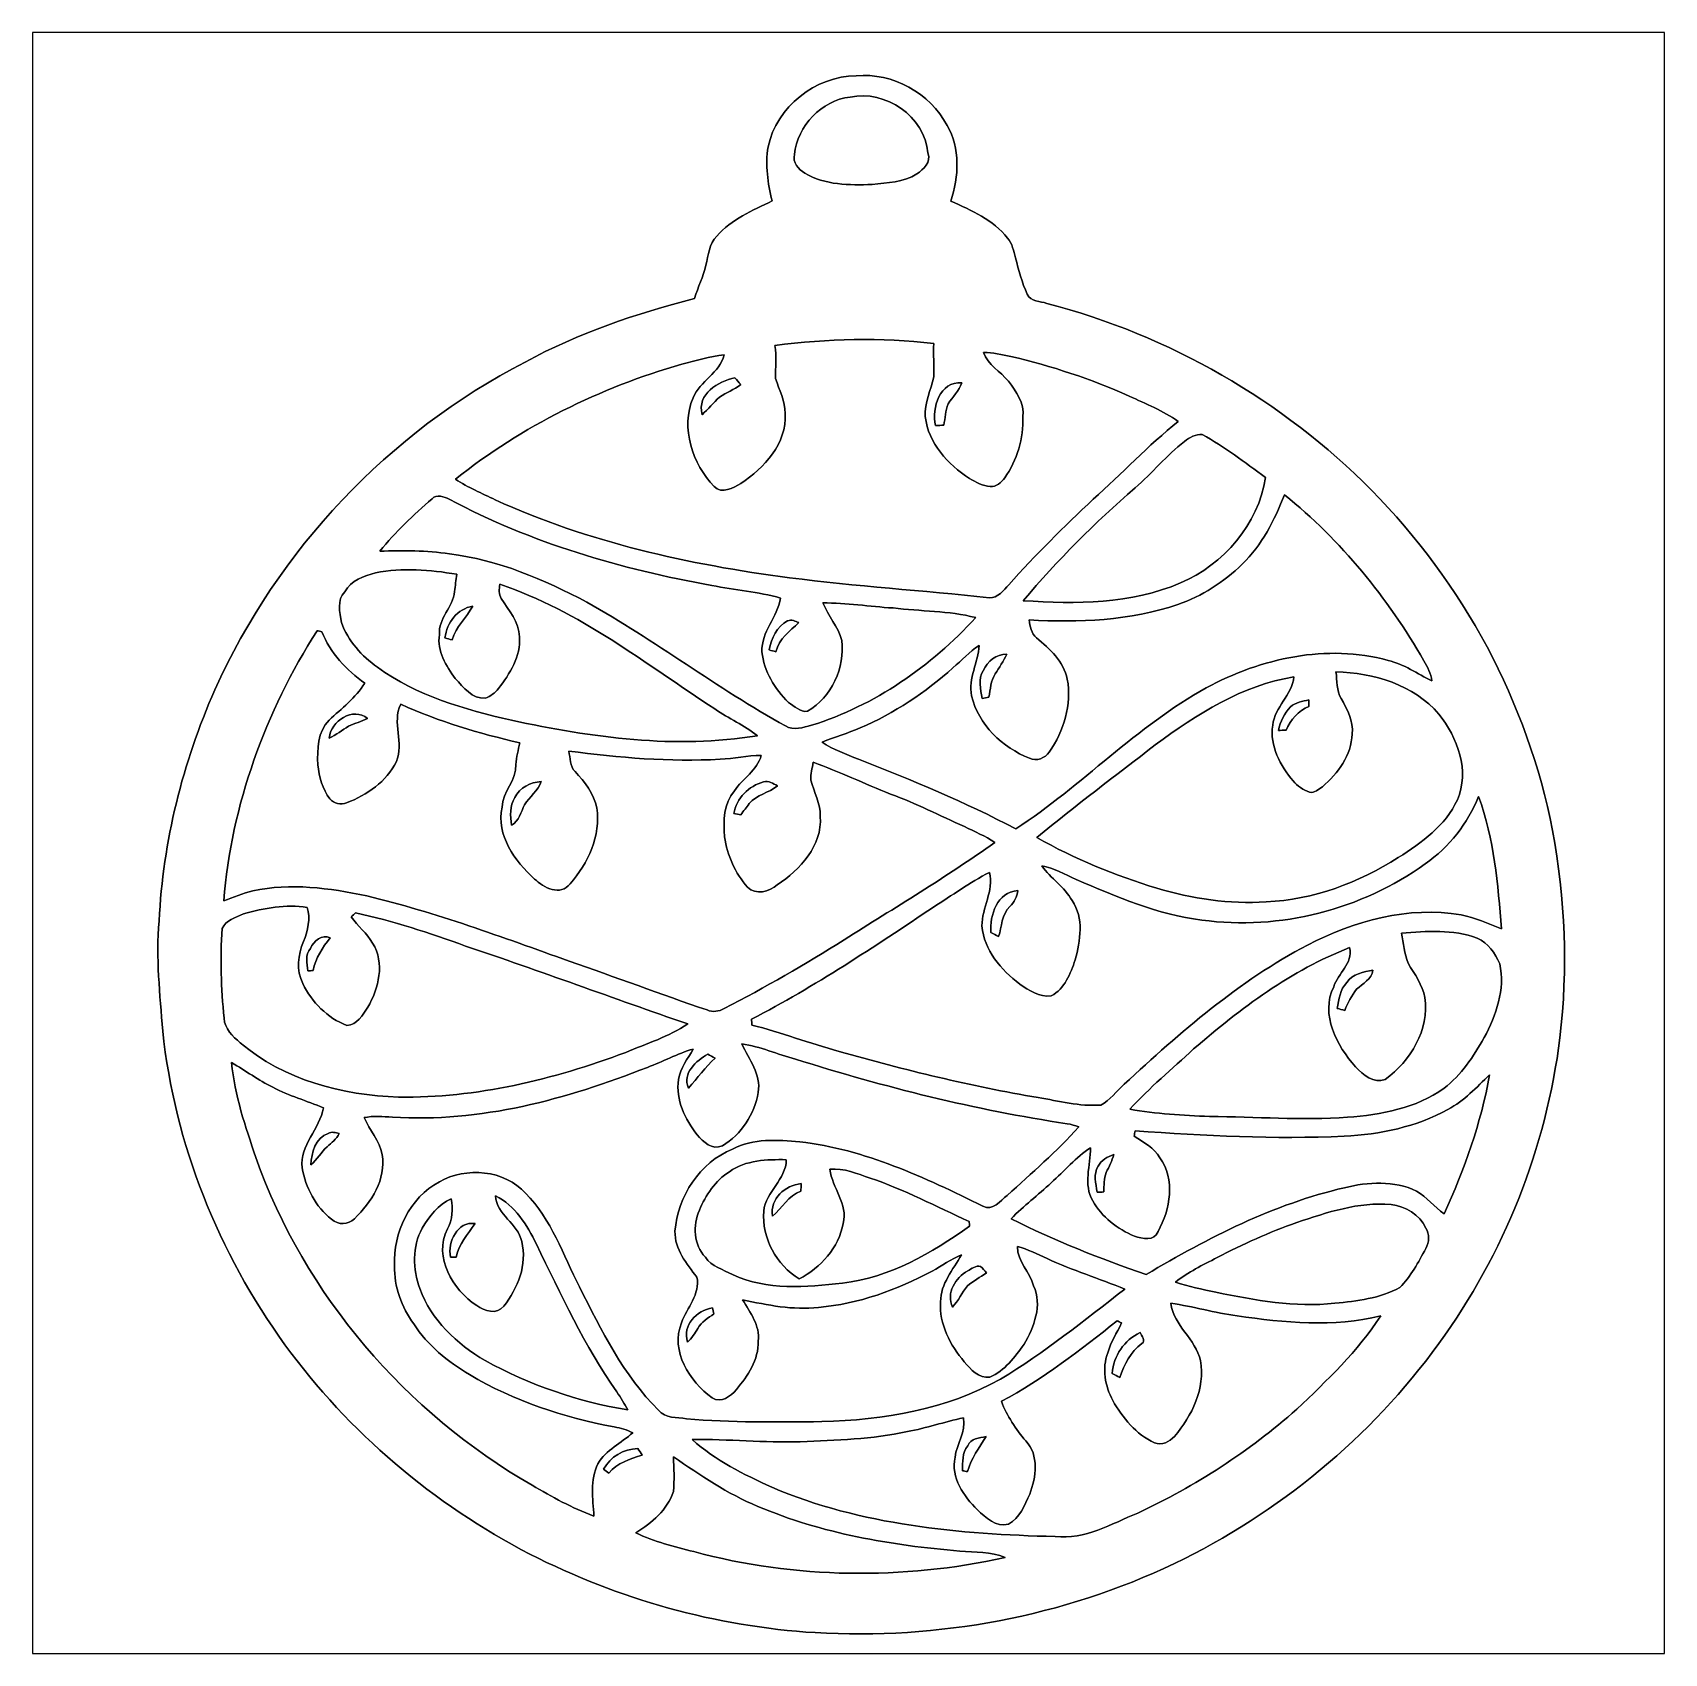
# Model space of a CAD drawing. Header units: centimetres. Extents: x -16.8 to 16.8, y -16.7 to 16.7.
import ezdxf

# ---------------------------------------------------------------- set-up
doc = ezdxf.new("R2010")
doc.units = ezdxf.units.CM
doc.header["$MEASUREMENT"] = 0
doc.layers.add('Layer 1', color=7, linetype='Continuous')

msp = doc.modelspace()

# ---------------------------------------------------------------- linework, layer by layer
at = {"layer": 'Layer 1', "color": 7}
for points, knots in [([(-16.77458, 16.66875), (-16.77458, 16.66875), (16.77458, 16.66875), (16.77458, 16.66875), (16.77458, 16.66875), (16.77458, 16.66875), (16.77458, -16.66875), (16.77458, -16.66875), (16.77458, -16.66875), (16.77458, -16.66875), (-16.77458, -16.66875), (-16.77458, -16.66875), (-16.77458, -16.66875), (-16.77458, -16.66875), (-16.77458, 16.66875), (-16.77458, 16.66875), (-16.77458, 16.66875), (-16.77458, 16.66875), (-16.77458, 16.66875), (-16.77458, 16.66875)], [0, 0, 0, 0, 0.16666667, 0.16666667, 0.16666667, 0.16666667, 0.33333333, 0.33333333, 0.33333333, 0.33333333, 0.5, 0.5, 0.5, 0.5, 0.66666667, 0.66666667, 0.66666667, 0.66666667, 1, 1, 1, 1]), ([(-1.65382, 14.31749), (-1.71238, 13.94566), (-1.66158, 13.56995), (-1.57021, 13.208), (-1.57021, 13.208), (-1.97168, 13.00551), (-2.41018, 12.83229), (-2.70757, 12.47881), (-2.70757, 12.47881), (-2.87091, 12.32429), (-2.87549, 12.08899), (-2.93194, 11.88649), (-2.93194, 11.88649), (-2.98732, 11.65119), (-3.0921, 11.43141), (-3.16548, 11.2014), (-3.16548, 11.2014), (-4.36704, 10.88778), (-5.55484, 10.48773), (-6.6488, 9.89295), (-6.6488, 9.89295), (-9.44986, 8.44409), (-11.74256, 6.02968), (-13.02703, 3.14819), (-13.02703, 3.14819), (-13.69519, 1.65241), (-14.09065, 0.03281), (-14.17461, -1.60373), (-14.17461, -1.60373), (-14.23952, -2.35903), (-14.1605, -3.11538), (-14.09982, -3.86821), (-14.09982, -3.86821), (-13.85499, -6.19231), (-12.95471, -8.42927), (-11.5884, -10.31946), (-11.5884, -10.31946), (-10.27642, -12.1225), (-8.52911, -13.60205), (-6.54967, -14.62617), (-6.54967, -14.62617), (-4.73287, -15.55679), (-2.72697, -16.11559), (-0.68862, -16.24224), (-0.68862, -16.24224), (1.84079, -16.39147), (4.41254, -15.91275), (6.70172, -14.81949), (6.70172, -14.81949), (8.84555, -13.7855), (10.74173, -12.23081), (12.13414, -10.29723), (12.13414, -10.29723), (13.48176, -8.45714), (14.34253, -6.26816), (14.62758, -4.00614), (14.62758, -4.00614), (14.79303, -2.58798), (14.73835, -1.14335), (14.47306, 0.25929), (14.47306, 0.25929), (13.96788, 2.89631), (12.63191, 5.35023), (10.75161, 7.25911), (10.75161, 7.25911), (8.92316, 9.10343), (6.59377, 10.44787), (4.07846, 11.09663), (4.07846, 11.09663), (3.94511, 11.15131), (3.74333, 11.13296), (3.67489, 11.28748), (3.67489, 11.28748), (3.56482, 11.52666), (3.50344, 11.78489), (3.43253, 12.03713), (3.43253, 12.03713), (3.39161, 12.17507), (3.37361, 12.33241), (3.27025, 12.44212), (3.27025, 12.44212), (2.97462, 12.81853), (2.52906, 13.01291), (2.10467, 13.20236), (2.10467, 13.20236), (2.27118, 13.70683), (2.30082, 14.28926), (2.0253, 14.76163), (2.0253, 14.76163), (1.67499, 15.42732), (0.90981, 15.84889), (0.15981, 15.78081), (0.15981, 15.78081), (-0.68263, 15.77552), (-1.47779, 15.14546), (-1.65382, 14.31749)], [0, 0, 0, 0, 0.04, 0.04, 0.04, 0.04, 0.08, 0.08, 0.08, 0.08, 0.12, 0.12, 0.12, 0.12, 0.16, 0.16, 0.16, 0.16, 0.2, 0.2, 0.2, 0.2, 0.24, 0.24, 0.24, 0.24, 0.28, 0.28, 0.28, 0.28, 0.32, 0.32, 0.32, 0.32, 0.36, 0.36, 0.36, 0.36, 0.4, 0.4, 0.4, 0.4, 0.44, 0.44, 0.44, 0.44, 0.48, 0.48, 0.48, 0.48, 0.52, 0.52, 0.52, 0.52, 0.56, 0.56, 0.56, 0.56, 0.6, 0.6, 0.6, 0.6, 0.64, 0.64, 0.64, 0.64, 0.68, 0.68, 0.68, 0.68, 0.72, 0.72, 0.72, 0.72, 0.76, 0.76, 0.76, 0.76, 0.8, 0.8, 0.8, 0.8, 0.84, 0.84, 0.84, 0.84, 0.88, 0.88, 0.88, 0.88, 0.92, 0.92, 0.92, 0.92, 1, 1, 1, 1]), ([(0.03316, 15.34407), (0.75706, 15.49435), (1.57162, 14.94719), (1.63266, 14.19366), (1.63266, 14.19366), (1.70639, 14.0014), (1.54234, 13.85958), (1.40688, 13.76257), (1.40688, 13.76257), (1.13559, 13.589), (0.79728, 13.58124), (0.48789, 13.54808), (0.48789, 13.54808), (0.02046, 13.52374), (-0.48366, 13.53291), (-0.89782, 13.77985), (-0.89782, 13.77985), (-1.03188, 13.85676), (-1.15076, 13.99611), (-1.11231, 14.16544), (-1.11231, 14.16544), (-1.04316, 14.74999), (-0.56092, 15.27775), (0.03316, 15.34407)], [0, 0, 0, 0, 0.14285714, 0.14285714, 0.14285714, 0.14285714, 0.28571429, 0.28571429, 0.28571429, 0.28571429, 0.42857143, 0.42857143, 0.42857143, 0.42857143, 0.57142857, 0.57142857, 0.57142857, 0.57142857, 0.71428571, 0.71428571, 0.71428571, 0.71428571, 1, 1, 1, 1]), ([(-1.51624, 10.23267), (-0.43286, 10.38119), (0.66675, 10.39354), (1.75401, 10.27712), (1.75401, 10.27712), (1.74237, 10.04641), (1.75789, 9.81569), (1.75401, 9.58532), (1.75401, 9.58532), (1.69122, 9.31474), (1.56175, 9.0551), (1.57903, 8.77006), (1.57903, 8.77006), (1.63689, 8.22149), (2.04541, 7.78722), (2.48744, 7.49829), (2.48744, 7.49829), (2.62043, 7.4235), (2.75943, 7.34272), (2.915, 7.33037), (2.915, 7.33037), (3.03953, 7.32472), (3.14149, 7.41786), (3.21204, 7.51064), (3.21204, 7.51064), (3.46886, 7.87435), (3.6001, 8.32203), (3.58493, 8.76688), (3.58493, 8.76688), (3.61774, 9.04593), (3.44911, 9.28899), (3.28789, 9.49678), (3.28789, 9.49678), (3.12702, 9.70492), (2.86314, 9.82839), (2.77707, 10.09121), (2.77707, 10.09121), (2.96721, 10.08944), (3.15348, 10.04641), (3.33904, 10.0076), (3.33904, 10.0076), (4.17195, 9.81216), (4.98934, 9.5444), (5.77003, 9.19268), (5.77003, 9.19268), (6.11399, 9.03429), (6.46818, 8.88965), (6.78004, 8.67198), (6.78004, 8.67198), (6.16268, 8.17562), (5.61975, 7.59742), (5.03026, 7.06967), (5.03026, 7.06967), (4.43018, 6.50628), (3.84246, 5.92808), (3.29706, 5.31072), (3.29706, 5.31072), (3.1877, 5.201), (3.07234, 5.03449), (2.89701, 5.04472), (2.89701, 5.04472), (1.52859, 5.19289), (0.15311, 5.27791), (-1.21214, 5.45641), (-1.21214, 5.45641), (-3.28507, 5.72594), (-5.35376, 6.18631), (-7.26264, 7.05838), (-7.26264, 7.05838), (-7.53921, 7.19173), (-7.82426, 7.31273), (-8.08143, 7.48277), (-8.08143, 7.48277), (-6.7116, 8.57567), (-5.11069, 9.36766), (-3.42794, 9.84709), (-3.42794, 9.84709), (-3.14113, 9.92329), (-2.85433, 10.0076), (-2.5587, 10.04147), (-2.5587, 10.04147), (-2.63772, 9.66752), (-3.0607, 9.50524), (-3.19581, 9.15635), (-3.19581, 9.15635), (-3.45899, 8.53369), (-3.2064, 7.79921), (-2.76049, 7.32966), (-2.76049, 7.32966), (-2.60526, 7.1695), (-2.36467, 7.30779), (-2.21192, 7.39704), (-2.21192, 7.39704), (-1.73179, 7.71454), (-1.26506, 8.21514), (-1.30069, 8.83214), (-1.30069, 8.83214), (-1.29858, 9.09002), (-1.42558, 9.31827), (-1.49931, 9.5571), (-1.49931, 9.5571), (-1.50848, 9.78217), (-1.4672, 10.00972), (-1.51624, 10.23267)], [0, 0, 0, 0, 0.03703704, 0.03703704, 0.03703704, 0.03703704, 0.07407407, 0.07407407, 0.07407407, 0.07407407, 0.11111111, 0.11111111, 0.11111111, 0.11111111, 0.14814815, 0.14814815, 0.14814815, 0.14814815, 0.18518519, 0.18518519, 0.18518519, 0.18518519, 0.22222222, 0.22222222, 0.22222222, 0.22222222, 0.25925926, 0.25925926, 0.25925926, 0.25925926, 0.2962963, 0.2962963, 0.2962963, 0.2962963, 0.33333333, 0.33333333, 0.33333333, 0.33333333, 0.37037037, 0.37037037, 0.37037037, 0.37037037, 0.40740741, 0.40740741, 0.40740741, 0.40740741, 0.44444444, 0.44444444, 0.44444444, 0.44444444, 0.48148148, 0.48148148, 0.48148148, 0.48148148, 0.51851852, 0.51851852, 0.51851852, 0.51851852, 0.55555556, 0.55555556, 0.55555556, 0.55555556, 0.59259259, 0.59259259, 0.59259259, 0.59259259, 0.62962963, 0.62962963, 0.62962963, 0.62962963, 0.66666667, 0.66666667, 0.66666667, 0.66666667, 0.7037037, 0.7037037, 0.7037037, 0.7037037, 0.74074074, 0.74074074, 0.74074074, 0.74074074, 0.77777778, 0.77777778, 0.77777778, 0.77777778, 0.81481481, 0.81481481, 0.81481481, 0.81481481, 0.85185185, 0.85185185, 0.85185185, 0.85185185, 0.88888889, 0.88888889, 0.88888889, 0.88888889, 0.92592593, 0.92592593, 0.92592593, 0.92592593, 1, 1, 1, 1]), ([(-3.01166, 8.81027), (-3.11538, 9.24242), (-2.68676, 9.48902), (-2.33398, 9.56839), (-2.33398, 9.56839), (-2.29517, 9.52218), (-2.25601, 9.47596), (-2.2165, 9.42975), (-2.2165, 9.42975), (-2.34985, 9.32497), (-2.51072, 9.2643), (-2.65077, 9.17116), (-2.65077, 9.17116), (-2.77636, 9.05616), (-2.88361, 8.92246), (-3.01166, 8.81027)], [0, 0, 0, 0, 0.2, 0.2, 0.2, 0.2, 0.4, 0.4, 0.4, 0.4, 0.6, 0.6, 0.6, 0.6, 1, 1, 1, 1]), ([(1.79141, 8.58802), (1.70533, 8.94609), (1.87537, 9.50454), (2.32904, 9.46679), (2.32904, 9.46679), (2.27647, 9.29781), (2.13713, 9.18104), (2.04929, 9.03287), (2.04929, 9.03287), (1.99355, 8.89317), (1.98896, 8.73901), (1.95792, 8.59296), (1.95792, 8.59296), (1.90218, 8.5912), (1.84679, 8.58979), (1.79141, 8.58802)], [0, 0, 0, 0, 0.2, 0.2, 0.2, 0.2, 0.4, 0.4, 0.4, 0.4, 0.6, 0.6, 0.6, 0.6, 1, 1, 1, 1]), ([(6.90915, 8.26064), (7.01499, 8.33931), (7.13317, 8.41657), (7.27392, 8.40387), (7.27392, 8.40387), (7.73042, 8.14776), (8.14846, 7.82849), (8.57144, 7.52122), (8.57144, 7.52122), (8.42857, 6.55002), (7.71454, 5.7277), (6.82378, 5.34952), (6.82378, 5.34952), (5.8106, 4.90961), (4.67431, 4.91349), (3.59269, 4.98369), (3.59269, 4.98369), (4.29366, 5.81801), (5.06871, 6.58954), (5.8928, 7.3025), (5.8928, 7.3025), (6.2417, 7.61083), (6.54156, 7.97242), (6.90915, 8.26064)], [0, 0, 0, 0, 0.14285714, 0.14285714, 0.14285714, 0.14285714, 0.28571429, 0.28571429, 0.28571429, 0.28571429, 0.42857143, 0.42857143, 0.42857143, 0.42857143, 0.57142857, 0.57142857, 0.57142857, 0.57142857, 0.71428571, 0.71428571, 0.71428571, 0.71428571, 1, 1, 1, 1]), ([(-8.56192, 7.0806), (-8.46737, 7.17726), (-8.31286, 7.1247), (-8.20808, 7.07108), (-8.20808, 7.07108), (-6.52921, 6.17044), (-4.67819, 5.63421), (-2.80988, 5.29872), (-2.80988, 5.29872), (-2.34033, 5.2003), (-1.85738, 5.1689), (-1.39488, 5.03731), (-1.39488, 5.03731), (-1.46085, 4.64608), (-1.79776, 4.34481), (-1.77941, 3.93418), (-1.77941, 3.93418), (-1.73919, 3.53272), (-1.5173, 3.17112), (-1.23543, 2.89207), (-1.23543, 2.89207), (-1.11689, 2.82328), (-0.99131, 2.68217), (-0.84102, 2.71039), (-0.84102, 2.71039), (-0.35207, 3.00038), (-0.06138, 3.6068), (-0.14041, 4.16772), (-0.14041, 4.16772), (-0.21202, 4.44959), (-0.4191, 4.67184), (-0.52705, 4.93889), (-0.52705, 4.93889), (-0.0441, 4.9403), (0.43392, 4.86163), (0.91581, 4.83482), (0.91581, 4.83482), (1.48131, 4.76285), (2.06093, 4.78049), (2.61585, 4.63621), (2.61585, 4.63621), (1.69792, 3.63538), (0.54257, 2.82787), (-0.76059, 2.42041), (-0.76059, 2.42041), (-0.93345, 2.37913), (-1.12959, 2.30434), (-1.29469, 2.40877), (-1.29469, 2.40877), (-2.70439, 3.17923), (-3.97863, 4.17054), (-5.38057, 4.95371), (-5.38057, 4.95371), (-6.26533, 5.41867), (-7.20161, 5.82824), (-8.20314, 5.94713), (-8.20314, 5.94713), (-8.67763, 6.01804), (-9.15882, 6.02156), (-9.63754, 6.00287), (-9.63754, 6.00287), (-9.31474, 6.39551), (-8.94398, 6.74652), (-8.56192, 7.0806)], [0, 0, 0, 0, 0.05882353, 0.05882353, 0.05882353, 0.05882353, 0.11764706, 0.11764706, 0.11764706, 0.11764706, 0.17647059, 0.17647059, 0.17647059, 0.17647059, 0.23529412, 0.23529412, 0.23529412, 0.23529412, 0.29411765, 0.29411765, 0.29411765, 0.29411765, 0.35294118, 0.35294118, 0.35294118, 0.35294118, 0.41176471, 0.41176471, 0.41176471, 0.41176471, 0.47058824, 0.47058824, 0.47058824, 0.47058824, 0.52941176, 0.52941176, 0.52941176, 0.52941176, 0.58823529, 0.58823529, 0.58823529, 0.58823529, 0.64705882, 0.64705882, 0.64705882, 0.64705882, 0.70588235, 0.70588235, 0.70588235, 0.70588235, 0.76470588, 0.76470588, 0.76470588, 0.76470588, 0.82352941, 0.82352941, 0.82352941, 0.82352941, 0.88235294, 0.88235294, 0.88235294, 0.88235294, 1, 1, 1, 1]), ([(8.96232, 7.16245), (10.13072, 6.2297), (11.0811, 5.04014), (11.8297, 3.75038), (11.8297, 3.75038), (11.89849, 3.61985), (11.9821, 3.48756), (11.99444, 3.33692), (11.99444, 3.33692), (11.69458, 3.47627), (11.42294, 3.683), (11.09451, 3.75461), (11.09451, 3.75461), (9.8358, 4.10281), (8.48325, 3.80118), (7.35471, 3.19264), (7.35471, 3.19264), (5.92526, 2.39783), (4.80025, 1.18251), (3.43923, 0.28857), (3.43923, 0.28857), (2.39748, 0.84455), (1.30281, 1.29046), (0.20461, 1.7212), (0.20461, 1.7212), (-0.04692, 1.83233), (-0.3175, 1.91276), (-0.54257, 2.07574), (-0.54257, 2.07574), (-0.28222, 2.17629), (-0.01658, 2.26201), (0.24201, 2.36749), (0.24201, 2.36749), (0.94333, 2.66383), (1.57727, 3.10127), (2.14771, 3.60257), (2.14771, 3.60257), (2.32481, 3.75849), (2.49237, 3.92606), (2.68323, 4.06576), (2.68323, 4.06576), (2.66876, 3.71299), (2.45604, 3.38914), (2.53083, 3.02648), (2.53083, 3.02648), (2.66841, 2.43276), (3.16971, 1.96462), (3.72145, 1.74272), (3.72145, 1.74272), (3.8675, 1.67746), (4.03966, 1.74202), (4.12679, 1.87078), (4.12679, 1.87078), (4.42807, 2.30082), (4.59387, 2.84798), (4.49862, 3.37044), (4.49862, 3.37044), (4.42207, 3.7338), (4.13879, 3.99486), (3.86468, 4.21958), (3.86468, 4.21958), (3.75532, 4.30953), (3.73592, 4.45735), (3.71158, 4.58788), (3.71158, 4.58788), (4.73604, 4.53461), (5.78979, 4.56565), (6.76804, 4.90679), (6.76804, 4.90679), (7.26899, 5.07294), (7.71278, 5.37457), (8.0959, 5.73299), (8.0959, 5.73299), (8.49736, 6.13057), (8.76441, 6.63857), (8.96232, 7.16245)], [0, 0, 0, 0, 0.05, 0.05, 0.05, 0.05, 0.1, 0.1, 0.1, 0.1, 0.15, 0.15, 0.15, 0.15, 0.2, 0.2, 0.2, 0.2, 0.25, 0.25, 0.25, 0.25, 0.3, 0.3, 0.3, 0.3, 0.35, 0.35, 0.35, 0.35, 0.4, 0.4, 0.4, 0.4, 0.45, 0.45, 0.45, 0.45, 0.5, 0.5, 0.5, 0.5, 0.55, 0.55, 0.55, 0.55, 0.6, 0.6, 0.6, 0.6, 0.65, 0.65, 0.65, 0.65, 0.7, 0.7, 0.7, 0.7, 0.75, 0.75, 0.75, 0.75, 0.8, 0.8, 0.8, 0.8, 0.85, 0.85, 0.85, 0.85, 0.9, 0.9, 0.9, 0.9, 1, 1, 1, 1]), ([(-9.72291, 5.55766), (-9.17222, 5.66561), (-8.6046, 5.62328), (-8.05568, 5.52626), (-8.05568, 5.52626), (-8.06944, 5.40808), (-8.08426, 5.29096), (-8.10013, 5.17278), (-8.10013, 5.17278), (-8.13012, 4.85105), (-8.43598, 4.62245), (-8.41093, 4.2859), (-8.41093, 4.2859), (-8.46808, 3.94864), (-8.27052, 3.64278), (-8.0839, 3.38314), (-8.0839, 3.38314), (-7.91598, 3.2071), (-7.74241, 2.95698), (-7.46548, 2.97991), (-7.46548, 2.97991), (-7.36106, 3.02013), (-7.26405, 3.08539), (-7.19737, 3.17641), (-7.19737, 3.17641), (-6.96136, 3.47945), (-6.73982, 3.83999), (-6.7631, 4.24004), (-6.7631, 4.24004), (-6.77051, 4.54907), (-6.98324, 4.78261), (-7.13846, 5.02885), (-7.13846, 5.02885), (-7.19667, 5.11528), (-7.18079, 5.22358), (-7.17197, 5.32059), (-7.17197, 5.32059), (-5.53579, 4.78049), (-4.17442, 3.68265), (-2.74532, 2.75802), (-2.74532, 2.75802), (-2.46168, 2.56258), (-2.14559, 2.41688), (-1.87149, 2.20733), (-1.87149, 2.20733), (-3.55706, 1.92581), (-5.27579, 2.17205), (-6.93173, 2.52377), (-6.93173, 2.52377), (-7.8934, 2.74673), (-8.87518, 3.02683), (-9.68375, 3.61527), (-9.68375, 3.61527), (-10.00901, 3.84316), (-10.28982, 4.15502), (-10.42282, 4.53355), (-10.42282, 4.53355), (-10.46374, 4.7431), (-10.52089, 4.9971), (-10.35544, 5.1689), (-10.35544, 5.1689), (-10.22773, 5.39856), (-9.96386, 5.49557), (-9.72291, 5.55766)], [0, 0, 0, 0, 0.05882353, 0.05882353, 0.05882353, 0.05882353, 0.11764706, 0.11764706, 0.11764706, 0.11764706, 0.17647059, 0.17647059, 0.17647059, 0.17647059, 0.23529412, 0.23529412, 0.23529412, 0.23529412, 0.29411765, 0.29411765, 0.29411765, 0.29411765, 0.35294118, 0.35294118, 0.35294118, 0.35294118, 0.41176471, 0.41176471, 0.41176471, 0.41176471, 0.47058824, 0.47058824, 0.47058824, 0.47058824, 0.52941176, 0.52941176, 0.52941176, 0.52941176, 0.58823529, 0.58823529, 0.58823529, 0.58823529, 0.64705882, 0.64705882, 0.64705882, 0.64705882, 0.70588235, 0.70588235, 0.70588235, 0.70588235, 0.76470588, 0.76470588, 0.76470588, 0.76470588, 0.82352941, 0.82352941, 0.82352941, 0.82352941, 0.88235294, 0.88235294, 0.88235294, 0.88235294, 1, 1, 1, 1]), ([(-8.29628, 4.21852), (-8.25923, 4.53284), (-8.04439, 4.81824), (-7.72125, 4.87398), (-7.72125, 4.87398), (-7.85636, 4.63656), (-8.07261, 4.44817), (-8.15128, 4.17865), (-8.15128, 4.17865), (-8.19997, 4.19206), (-8.2483, 4.20546), (-8.29628, 4.21852)], [0, 0, 0, 0, 0.25, 0.25, 0.25, 0.25, 0.5, 0.5, 0.5, 0.5, 1, 1, 1, 1]), ([(-12.84393, -1.19239), (-12.68906, 0.78493), (-11.98633, 2.6984), (-10.92588, 4.36668), (-10.92588, 4.36668), (-10.90119, 4.36174), (-10.85215, 4.35151), (-10.82746, 4.34657), (-10.82746, 4.34657), (-10.65848, 3.90525), (-10.32122, 3.56023), (-9.94586, 3.28507), (-9.94586, 3.28507), (-10.13636, 2.98274), (-10.42176, 2.76931), (-10.67682, 2.5273), (-10.67682, 2.5273), (-10.92059, 2.28882), (-10.91671, 1.9244), (-10.91389, 1.60937), (-10.91389, 1.60937), (-10.88214, 1.36454), (-10.81687, 1.10596), (-10.66341, 0.90699), (-10.66341, 0.90699), (-10.58086, 0.80857), (-10.43693, 0.77858), (-10.3191, 0.82656), (-10.3191, 0.82656), (-9.89859, 0.98354), (-9.4996, 1.26506), (-9.29499, 1.67499), (-9.29499, 1.67499), (-9.13483, 2.05458), (-9.39271, 2.48109), (-9.20574, 2.85256), (-9.20574, 2.85256), (-8.42116, 2.49872), (-7.59566, 2.24825), (-6.7564, 2.06163), (-6.7564, 2.06163), (-6.79062, 1.91452), (-6.82484, 1.76671), (-6.84142, 1.61608), (-6.84142, 1.61608), (-6.81743, 1.2887), (-7.10988, 1.05904), (-7.12294, 0.73766), (-7.12294, 0.73766), (-7.245, 0.15558), (-6.86294, -0.37148), (-6.45407, -0.74083), (-6.45407, -0.74083), (-6.26957, -0.92216), (-5.91785, -1.0989), (-5.72347, -0.83855), (-5.72347, -0.83855), (-5.3534, -0.41593), (-5.09058, 0.14852), (-5.17243, 0.72214), (-5.17243, 0.72214), (-5.23487, 1.01494), (-5.42361, 1.25518), (-5.62187, 1.47038), (-5.62187, 1.47038), (-5.73229, 1.5808), (-5.71923, 1.74837), (-5.74957, 1.89124), (-5.74957, 1.89124), (-4.71981, 1.75225), (-3.67912, 1.66899), (-2.63948, 1.72156), (-2.63948, 1.72156), (-2.3562, 1.73214), (-2.07716, 1.80199), (-1.79282, 1.79881), (-1.79282, 1.79881), (-1.87889, 1.4919), (-2.17876, 1.33138), (-2.34456, 1.07491), (-2.34456, 1.07491), (-2.57034, 0.81739), (-2.57281, 0.44944), (-2.54953, 0.12771), (-2.54953, 0.12771), (-2.49414, -0.254), (-2.32833, -0.62018), (-2.07469, -0.91087), (-2.07469, -0.91087), (-1.90853, -1.07879), (-1.6256, -0.99942), (-1.46509, -0.86289), (-1.46509, -0.86289), (-0.99801, -0.54928), (-0.53587, -0.0575), (-0.58032, 0.54716), (-0.58032, 0.54716), (-0.57538, 0.81139), (-0.71014, 1.04599), (-0.77188, 1.29575), (-0.77188, 1.29575), (-0.78634, 1.41887), (-0.74471, 1.53987), (-0.72708, 1.66088), (-0.72708, 1.66088), (-0.18874, 1.46191), (0.33373, 1.22096), (0.86677, 1.00753), (0.86677, 1.00753), (1.38395, 0.81174), (1.87889, 0.56409), (2.38301, 0.33726), (2.38301, 0.33726), (2.59433, 0.23389), (2.8134, 0.14252), (3.0099, 0.01129), (3.0099, 0.01129), (2.00589, -0.69956), (0.94897, -1.33244), (-0.08855, -1.99249), (-0.08855, -1.99249), (-0.89394, -2.49308), (-1.71274, -2.97427), (-2.5587, -3.40254), (-2.5587, -3.40254), (-2.66488, -3.46922), (-2.79118, -3.48192), (-2.90583, -3.435), (-2.90583, -3.435), (-3.85657, -3.1115), (-4.79672, -2.75943), (-5.74428, -2.42782), (-5.74428, -2.42782), (-7.11764, -1.93993), (-8.48713, -1.42699), (-9.90671, -1.08691), (-9.90671, -1.08691), (-10.67188, -0.92781), (-11.47339, -0.81633), (-12.24668, -0.98425), (-12.24668, -0.98425), (-12.45447, -1.02729), (-12.64603, -1.12007), (-12.84393, -1.19239)], [0, 0, 0, 0, 0.02702703, 0.02702703, 0.02702703, 0.02702703, 0.05405405, 0.05405405, 0.05405405, 0.05405405, 0.08108108, 0.08108108, 0.08108108, 0.08108108, 0.10810811, 0.10810811, 0.10810811, 0.10810811, 0.13513514, 0.13513514, 0.13513514, 0.13513514, 0.16216216, 0.16216216, 0.16216216, 0.16216216, 0.18918919, 0.18918919, 0.18918919, 0.18918919, 0.21621622, 0.21621622, 0.21621622, 0.21621622, 0.24324324, 0.24324324, 0.24324324, 0.24324324, 0.27027027, 0.27027027, 0.27027027, 0.27027027, 0.2972973, 0.2972973, 0.2972973, 0.2972973, 0.32432432, 0.32432432, 0.32432432, 0.32432432, 0.35135135, 0.35135135, 0.35135135, 0.35135135, 0.37837838, 0.37837838, 0.37837838, 0.37837838, 0.40540541, 0.40540541, 0.40540541, 0.40540541, 0.43243243, 0.43243243, 0.43243243, 0.43243243, 0.45945946, 0.45945946, 0.45945946, 0.45945946, 0.48648649, 0.48648649, 0.48648649, 0.48648649, 0.51351351, 0.51351351, 0.51351351, 0.51351351, 0.54054054, 0.54054054, 0.54054054, 0.54054054, 0.56756757, 0.56756757, 0.56756757, 0.56756757, 0.59459459, 0.59459459, 0.59459459, 0.59459459, 0.62162162, 0.62162162, 0.62162162, 0.62162162, 0.64864865, 0.64864865, 0.64864865, 0.64864865, 0.67567568, 0.67567568, 0.67567568, 0.67567568, 0.7027027, 0.7027027, 0.7027027, 0.7027027, 0.72972973, 0.72972973, 0.72972973, 0.72972973, 0.75675676, 0.75675676, 0.75675676, 0.75675676, 0.78378378, 0.78378378, 0.78378378, 0.78378378, 0.81081081, 0.81081081, 0.81081081, 0.81081081, 0.83783784, 0.83783784, 0.83783784, 0.83783784, 0.86486486, 0.86486486, 0.86486486, 0.86486486, 0.89189189, 0.89189189, 0.89189189, 0.89189189, 0.91891892, 0.91891892, 0.91891892, 0.91891892, 0.94594595, 0.94594595, 0.94594595, 0.94594595, 1, 1, 1, 1]), ([(-1.2513, 4.56882), (-1.1744, 4.60904), (-1.09255, 4.55648), (-1.01776, 4.53496), (-1.01776, 4.53496), (-1.21073, 4.36104), (-1.42804, 4.20264), (-1.49331, 3.93312), (-1.49331, 3.93312), (-1.53917, 3.94617), (-1.58503, 3.95958), (-1.63019, 3.97263), (-1.63019, 3.97263), (-1.58538, 4.20617), (-1.47955, 4.46123), (-1.2513, 4.56882)], [0, 0, 0, 0, 0.2, 0.2, 0.2, 0.2, 0.4, 0.4, 0.4, 0.4, 0.6, 0.6, 0.6, 0.6, 1, 1, 1, 1]), ([(2.77001, 3.54436), (2.85821, 3.74156), (3.03565, 3.87879), (3.25684, 3.88373), (3.25684, 3.88373), (3.1877, 3.74156), (3.09986, 3.61033), (3.01554, 3.47733), (3.01554, 3.47733), (2.92312, 3.33481), (2.91924, 3.15983), (2.88819, 2.9972), (2.88819, 2.9972), (2.84198, 2.98944), (2.79576, 2.98133), (2.75026, 2.97356), (2.75026, 2.97356), (2.71815, 3.16159), (2.65853, 3.3715), (2.77001, 3.54436)], [0, 0, 0, 0, 0.16666667, 0.16666667, 0.16666667, 0.16666667, 0.33333333, 0.33333333, 0.33333333, 0.33333333, 0.5, 0.5, 0.5, 0.5, 0.66666667, 0.66666667, 0.66666667, 0.66666667, 1, 1, 1, 1]), ([(10.02136, 3.52072), (10.79676, 3.49673), (11.61838, 3.25896), (12.13979, 2.65112), (12.13979, 2.65112), (12.51656, 2.17099), (12.7829, 1.48202), (12.51797, 0.88794), (12.51797, 0.88794), (12.27596, 0.35701), (11.78419, 0.00247), (11.30441, -0.29845), (11.30441, -0.29845), (10.49091, -0.81315), (9.55922, -1.17263), (8.58943, -1.20826), (8.58943, -1.20826), (7.82779, -1.26753), (7.06649, -1.13947), (6.33624, -0.93133), (6.33624, -0.93133), (5.48428, -0.66393), (4.64502, -0.33126), (3.87068, 0.11606), (3.87068, 0.11606), (4.67042, 0.76553), (5.49063, 1.38994), (6.30731, 2.01789), (6.30731, 2.01789), (7.15927, 2.64936), (8.09131, 3.24591), (9.15811, 3.41665), (9.15811, 3.41665), (9.11648, 3.0413), (8.76371, 2.79647), (8.72243, 2.42147), (8.72243, 2.42147), (8.65576, 1.99813), (8.87483, 1.58785), (9.14365, 1.27706), (9.14365, 1.27706), (9.23078, 1.17016), (9.34861, 1.09149), (9.47808, 1.04422), (9.47808, 1.04422), (9.57827, 1.02553), (9.66505, 1.10772), (9.74337, 1.15817), (9.74337, 1.15817), (10.06122, 1.43087), (10.34486, 1.80481), (10.35262, 2.24155), (10.35262, 2.24155), (10.39142, 2.50649), (10.25102, 2.74849), (10.1286, 2.97109), (10.1286, 2.97109), (10.02982, 3.13549), (10.05099, 3.33798), (10.02136, 3.52072)], [0, 0, 0, 0, 0.0625, 0.0625, 0.0625, 0.0625, 0.125, 0.125, 0.125, 0.125, 0.1875, 0.1875, 0.1875, 0.1875, 0.25, 0.25, 0.25, 0.25, 0.3125, 0.3125, 0.3125, 0.3125, 0.375, 0.375, 0.375, 0.375, 0.4375, 0.4375, 0.4375, 0.4375, 0.5, 0.5, 0.5, 0.5, 0.5625, 0.5625, 0.5625, 0.5625, 0.625, 0.625, 0.625, 0.625, 0.6875, 0.6875, 0.6875, 0.6875, 0.75, 0.75, 0.75, 0.75, 0.8125, 0.8125, 0.8125, 0.8125, 0.875, 0.875, 0.875, 0.875, 1, 1, 1, 1]), ([(-10.67682, 2.15865), (-10.64895, 2.5086), (-10.18364, 2.80776), (-9.88766, 2.56046), (-9.88766, 2.56046), (-10.0136, 2.49802), (-10.15189, 2.46521), (-10.27748, 2.40242), (-10.27748, 2.40242), (-10.41224, 2.32375), (-10.53253, 2.22074), (-10.67682, 2.15865)], [0, 0, 0, 0, 0.25, 0.25, 0.25, 0.25, 0.5, 0.5, 0.5, 0.5, 1, 1, 1, 1]), ([(9.08861, 2.80035), (9.19233, 2.89207), (9.33556, 2.91571), (9.4675, 2.94252), (9.4675, 2.94252), (9.46714, 2.90936), (9.46714, 2.84339), (9.46679, 2.81023), (9.46679, 2.81023), (9.2456, 2.7178), (9.09002, 2.53788), (8.99548, 2.31951), (8.99548, 2.31951), (8.94292, 2.31846), (8.89071, 2.3174), (8.83885, 2.31634), (8.83885, 2.31634), (8.87412, 2.49731), (8.96267, 2.66629), (9.08861, 2.80035)], [0, 0, 0, 0, 0.16666667, 0.16666667, 0.16666667, 0.16666667, 0.33333333, 0.33333333, 0.33333333, 0.33333333, 0.5, 0.5, 0.5, 0.5, 0.66666667, 0.66666667, 0.66666667, 0.66666667, 1, 1, 1, 1]), ([(-6.85976, 0.9338), (-6.76839, 1.14441), (-6.53415, 1.24354), (-6.31896, 1.26683), (-6.31896, 1.26683), (-6.38246, 1.07491), (-6.55249, 0.94968), (-6.66221, 0.78669), (-6.66221, 0.78669), (-6.73241, 0.63676), (-6.77439, 0.45614), (-6.92679, 0.36407), (-6.92679, 0.36407), (-6.95008, 0.55668), (-6.97689, 0.76306), (-6.85976, 0.9338)], [0, 0, 0, 0, 0.2, 0.2, 0.2, 0.2, 0.4, 0.4, 0.4, 0.4, 0.6, 0.6, 0.6, 0.6, 1, 1, 1, 1]), ([(-1.74519, 1.25554), (-1.64218, 1.28693), (-1.54834, 1.22026), (-1.46015, 1.17793), (-1.46015, 1.17793), (-1.63689, 1.02729), (-1.89477, 0.9966), (-2.04117, 0.80927), (-2.04117, 0.80927), (-2.1015, 0.73589), (-2.15512, 0.65723), (-2.21121, 0.58067), (-2.21121, 0.58067), (-2.26025, 0.58914), (-2.30928, 0.59725), (-2.35797, 0.60537), (-2.35797, 0.60537), (-2.30223, 0.91722), (-2.05105, 1.17828), (-1.74519, 1.25554)], [0, 0, 0, 0, 0.16666667, 0.16666667, 0.16666667, 0.16666667, 0.33333333, 0.33333333, 0.33333333, 0.33333333, 0.5, 0.5, 0.5, 0.5, 0.66666667, 0.66666667, 0.66666667, 0.66666667, 1, 1, 1, 1]), ([(12.95435, 0.95426), (13.27432, 0.08608), (13.3537, -0.84984), (13.42319, -1.76636), (13.42319, -1.76636), (13.14979, -1.66511), (12.88662, -1.52788), (12.59628, -1.48026), (12.59628, -1.48026), (11.50937, -1.2954), (10.39707, -1.59173), (9.43716, -2.10009), (9.43716, -2.10009), (8.03134, -2.83739), (6.82307, -3.88691), (5.66914, -4.96358), (5.66914, -4.96358), (5.50651, -5.10364), (5.38198, -5.2959), (5.18477, -5.3908), (5.18477, -5.3908), (4.75086, -5.42219), (4.324, -5.30296), (3.89819, -5.23769), (3.89819, -5.23769), (2.51707, -4.99921), (1.15288, -4.67078), (-0.19403, -4.28554), (-0.19403, -4.28554), (-0.79904, -4.12503), (-1.38395, -3.89855), (-1.99002, -3.74368), (-1.99002, -3.74368), (-1.99073, -3.70276), (-1.99108, -3.66254), (-1.99143, -3.62232), (-1.99143, -3.62232), (-0.69074, -2.95028), (0.52846, -2.13289), (1.74484, -1.3208), (1.74484, -1.3208), (2.12654, -1.07879), (2.49484, -0.81315), (2.89666, -0.60466), (2.89666, -0.60466), (2.99438, -0.98566), (2.73861, -1.33068), (2.74391, -1.70603), (2.74391, -1.70603), (2.7873, -2.20204), (3.13831, -2.6102), (3.51966, -2.90054), (3.51966, -2.90054), (3.71228, -3.02966), (3.92289, -3.17359), (4.16842, -3.14537), (4.16842, -3.14537), (4.44853, -2.99791), (4.56247, -2.68464), (4.66125, -2.40453), (4.66125, -2.40453), (4.76391, -2.01119), (4.84611, -1.5434), (4.59811, -1.18498), (4.59811, -1.18498), (4.44006, -0.90417), (4.16348, -0.72461), (3.97228, -0.47202), (3.97228, -0.47202), (4.22522, -0.51294), (4.44817, -0.64629), (4.67924, -0.75001), (4.67924, -0.75001), (5.51321, -1.10314), (6.35882, -1.47426), (7.26546, -1.58574), (7.26546, -1.58574), (8.86777, -1.80411), (10.54876, -1.37125), (11.85898, -0.42757), (11.85898, -0.42757), (12.35075, -0.08467), (12.72857, 0.40076), (12.95435, 0.95426)], [0, 0, 0, 0, 0.04545455, 0.04545455, 0.04545455, 0.04545455, 0.09090909, 0.09090909, 0.09090909, 0.09090909, 0.13636364, 0.13636364, 0.13636364, 0.13636364, 0.18181818, 0.18181818, 0.18181818, 0.18181818, 0.22727273, 0.22727273, 0.22727273, 0.22727273, 0.27272727, 0.27272727, 0.27272727, 0.27272727, 0.31818182, 0.31818182, 0.31818182, 0.31818182, 0.36363636, 0.36363636, 0.36363636, 0.36363636, 0.40909091, 0.40909091, 0.40909091, 0.40909091, 0.45454545, 0.45454545, 0.45454545, 0.45454545, 0.5, 0.5, 0.5, 0.5, 0.54545455, 0.54545455, 0.54545455, 0.54545455, 0.59090909, 0.59090909, 0.59090909, 0.59090909, 0.63636364, 0.63636364, 0.63636364, 0.63636364, 0.68181818, 0.68181818, 0.68181818, 0.68181818, 0.72727273, 0.72727273, 0.72727273, 0.72727273, 0.77272727, 0.77272727, 0.77272727, 0.77272727, 0.81818182, 0.81818182, 0.81818182, 0.81818182, 0.86363636, 0.86363636, 0.86363636, 0.86363636, 0.90909091, 0.90909091, 0.90909091, 0.90909091, 1, 1, 1, 1]), ([(2.927, -1.84362), (2.90124, -1.48484), (3.05717, -1.00824), (3.47874, -0.97861), (3.47874, -0.97861), (3.46604, -1.1049), (3.40854, -1.21885), (3.31682, -1.30598), (3.31682, -1.30598), (3.14678, -1.4672), (3.15242, -1.71591), (3.08645, -1.92652), (3.08645, -1.92652), (3.03283, -1.89865), (2.97991, -1.87078), (2.927, -1.84362)], [0, 0, 0, 0, 0.2, 0.2, 0.2, 0.2, 0.4, 0.4, 0.4, 0.4, 0.6, 0.6, 0.6, 0.6, 1, 1, 1, 1]), ([(-12.43965, -1.45874), (-12.02055, -1.3395), (-11.56441, -1.25271), (-11.13049, -1.32609), (-11.13049, -1.32609), (-11.05853, -1.55222), (-11.11426, -1.80904), (-11.20563, -2.02459), (-11.20563, -2.02459), (-11.32276, -2.29482), (-11.35556, -2.62184), (-11.2208, -2.89137), (-11.2208, -2.89137), (-11.03313, -3.27307), (-10.71668, -3.59974), (-10.31381, -3.75144), (-10.31381, -3.75144), (-10.10603, -3.74438), (-9.98291, -3.53589), (-9.88448, -3.37961), (-9.88448, -3.37961), (-9.65941, -2.99014), (-9.52641, -2.46697), (-9.78606, -2.06128), (-9.78606, -2.06128), (-9.89894, -1.85314), (-10.09579, -1.71203), (-10.22491, -1.51624), (-10.22491, -1.51624), (-10.19493, -1.49049), (-10.16494, -1.46509), (-10.1346, -1.43969), (-10.1346, -1.43969), (-9.36272, -1.60055), (-8.61519, -1.85455), (-7.87365, -2.11914), (-7.87365, -2.11914), (-6.34471, -2.63419), (-4.83164, -3.19476), (-3.30623, -3.7211), (-3.30623, -3.7211), (-3.69711, -3.98427), (-4.15008, -4.12715), (-4.58117, -4.30812), (-4.58117, -4.30812), (-6.07095, -4.86798), (-7.64928, -5.24933), (-9.24913, -5.22605), (-9.24913, -5.22605), (-10.40765, -5.18654), (-11.60709, -4.87574), (-12.50456, -4.10951), (-12.50456, -4.10951), (-12.65978, -3.97757), (-12.82947, -3.82305), (-12.83617, -3.60221), (-12.83617, -3.60221), (-12.90144, -2.99085), (-12.92119, -2.37278), (-12.87709, -1.75966), (-12.87709, -1.75966), (-12.80231, -1.58926), (-12.59699, -1.5307), (-12.43965, -1.45874)], [0, 0, 0, 0, 0.05882353, 0.05882353, 0.05882353, 0.05882353, 0.11764706, 0.11764706, 0.11764706, 0.11764706, 0.17647059, 0.17647059, 0.17647059, 0.17647059, 0.23529412, 0.23529412, 0.23529412, 0.23529412, 0.29411765, 0.29411765, 0.29411765, 0.29411765, 0.35294118, 0.35294118, 0.35294118, 0.35294118, 0.41176471, 0.41176471, 0.41176471, 0.41176471, 0.47058824, 0.47058824, 0.47058824, 0.47058824, 0.52941176, 0.52941176, 0.52941176, 0.52941176, 0.58823529, 0.58823529, 0.58823529, 0.58823529, 0.64705882, 0.64705882, 0.64705882, 0.64705882, 0.70588235, 0.70588235, 0.70588235, 0.70588235, 0.76470588, 0.76470588, 0.76470588, 0.76470588, 0.82352941, 0.82352941, 0.82352941, 0.82352941, 0.88235294, 0.88235294, 0.88235294, 0.88235294, 1, 1, 1, 1]), ([(-11.06276, -2.16747), (-10.99749, -2.01013), (-10.82957, -1.88242), (-10.65565, -1.94769), (-10.65565, -1.94769), (-10.81405, -2.15053), (-10.95693, -2.3622), (-11.00984, -2.62008), (-11.00984, -2.62008), (-11.03701, -2.62326), (-11.09169, -2.62961), (-11.1192, -2.63278), (-11.1192, -2.63278), (-11.13155, -2.47544), (-11.17882, -2.30046), (-11.06276, -2.16747)], [0, 0, 0, 0, 0.2, 0.2, 0.2, 0.2, 0.4, 0.4, 0.4, 0.4, 0.6, 0.6, 0.6, 0.6, 1, 1, 1, 1]), ([(11.36826, -1.85385), (11.88826, -1.81822), (12.42871, -1.76459), (12.92648, -1.96003), (12.92648, -1.96003), (13.15297, -2.05105), (13.29725, -2.26942), (13.38968, -2.48567), (13.38968, -2.48567), (13.50574, -3.01166), (13.31595, -3.54436), (13.06865, -4.00297), (13.06865, -4.00297), (12.85275, -4.39032), (12.59699, -4.77097), (12.24386, -5.04613), (12.24386, -5.04613), (11.66848, -5.45465), (10.9534, -5.58976), (10.26301, -5.64197), (10.26301, -5.64197), (9.31757, -5.70089), (8.37071, -5.63774), (7.42527, -5.62222), (7.42527, -5.62222), (6.87493, -5.61022), (6.32566, -5.56507), (5.78238, -5.47793), (5.78238, -5.47793), (6.19196, -5.03626), (6.65021, -4.64256), (7.09507, -4.23721), (7.09507, -4.23721), (8.06379, -3.40501), (9.10202, -2.61373), (10.30393, -2.15265), (10.30393, -2.15265), (10.37484, -2.48073), (10.0651, -2.67406), (9.97585, -2.95628), (9.97585, -2.95628), (9.69751, -3.52778), (10.04006, -4.17124), (10.42458, -4.6034), (10.42458, -4.6034), (10.57698, -4.76709), (10.80029, -4.95547), (11.03595, -4.86269), (11.03595, -4.86269), (11.55277, -4.48275), (11.94964, -3.84281), (11.84839, -3.18064), (11.84839, -3.18064), (11.80183, -2.91853), (11.64167, -2.69734), (11.50549, -2.47474), (11.50549, -2.47474), (11.43071, -2.27542), (11.40601, -2.06234), (11.36826, -1.85385)], [0, 0, 0, 0, 0.0625, 0.0625, 0.0625, 0.0625, 0.125, 0.125, 0.125, 0.125, 0.1875, 0.1875, 0.1875, 0.1875, 0.25, 0.25, 0.25, 0.25, 0.3125, 0.3125, 0.3125, 0.3125, 0.375, 0.375, 0.375, 0.375, 0.4375, 0.4375, 0.4375, 0.4375, 0.5, 0.5, 0.5, 0.5, 0.5625, 0.5625, 0.5625, 0.5625, 0.625, 0.625, 0.625, 0.625, 0.6875, 0.6875, 0.6875, 0.6875, 0.75, 0.75, 0.75, 0.75, 0.8125, 0.8125, 0.8125, 0.8125, 0.875, 0.875, 0.875, 0.875, 1, 1, 1, 1]), ([(10.24467, -2.87232), (10.35756, -2.69099), (10.59074, -2.65183), (10.78265, -2.61444), (10.78265, -2.61444), (10.75831, -2.80599), (10.57381, -2.88713), (10.44681, -3.00531), (10.44681, -3.00531), (10.33851, -3.13408), (10.27324, -3.29283), (10.20163, -3.44382), (10.20163, -3.44382), (10.15047, -3.43041), (10.09932, -3.41701), (10.04923, -3.4036), (10.04923, -3.4036), (10.08098, -3.21804), (10.10567, -3.01413), (10.24467, -2.87232)], [0, 0, 0, 0, 0.16666667, 0.16666667, 0.16666667, 0.16666667, 0.33333333, 0.33333333, 0.33333333, 0.33333333, 0.5, 0.5, 0.5, 0.5, 0.66666667, 0.66666667, 0.66666667, 0.66666667, 1, 1, 1, 1]), ([(-2.19216, -4.1335), (-1.81222, -4.18465), (-1.4605, -4.3494), (-1.09114, -4.44571), (-1.09114, -4.44571), (0.73695, -5.01967), (2.60174, -5.4931), (4.49862, -5.77427), (4.49862, -5.77427), (4.57941, -5.78767), (4.65772, -5.81237), (4.73569, -5.83706), (4.73569, -5.83706), (4.28237, -6.34471), (3.76379, -6.78956), (3.26425, -7.25099), (3.26425, -7.25099), (3.12455, -7.35401), (2.95663, -7.58084), (2.76331, -7.46866), (2.76331, -7.46866), (1.5688, -6.88199), (0.33761, -6.29885), (-0.99977, -6.14504), (-0.99977, -6.14504), (-1.46121, -6.10553), (-1.95898, -6.0706), (-2.38266, -6.29497), (-2.38266, -6.29497), (-3.06317, -6.5719), (-3.50943, -7.26722), (-3.56799, -7.98654), (-3.56799, -7.98654), (-3.5747, -8.36189), (-3.32811, -8.65011), (-3.11714, -8.93127), (-3.11714, -8.93127), (-3.04553, -9.2777), (-3.3207, -9.55957), (-3.43359, -9.86719), (-3.43359, -9.86719), (-3.66642, -10.45316), (-3.26849, -11.07334), (-2.80423, -11.41166), (-2.80423, -11.41166), (-2.61056, -11.52807), (-2.42499, -11.38167), (-2.30434, -11.24232), (-2.30434, -11.24232), (-2.07081, -10.96186), (-1.84503, -10.62743), (-1.85738, -10.24678), (-1.85738, -10.24678), (-1.81434, -9.92434), (-2.02248, -9.65729), (-2.1777, -9.39729), (-2.1777, -9.39729), (-1.66511, -9.50419), (-1.14229, -9.61319), (-0.61595, -9.55146), (-0.61595, -9.55146), (0.20673, -9.48514), (0.99307, -9.19127), (1.71732, -8.80639), (1.71732, -8.80639), (1.92052, -8.69597), (2.11032, -8.55945), (2.32481, -8.47019), (2.32481, -8.47019), (2.15371, -8.77641), (1.88983, -9.06604), (1.89336, -9.43786), (1.89336, -9.43786), (1.8602, -9.89859), (2.09656, -10.32827), (2.37984, -10.67223), (2.37984, -10.67223), (2.51072, -10.83169), (2.67688, -11.00843), (2.90548, -10.98938), (2.90548, -10.98938), (3.21028, -10.85427), (3.42089, -10.57522), (3.60927, -10.31169), (3.60927, -10.31169), (3.81529, -9.95786), (3.99062, -9.50807), (3.80647, -9.10766), (3.80647, -9.10766), (3.72286, -8.82474), (3.47486, -8.61131), (3.47239, -8.30121), (3.47239, -8.30121), (3.68617, -8.35448), (3.88091, -8.46032), (4.08164, -8.54851), (4.08164, -8.54851), (4.60446, -8.78522), (5.15091, -8.96303), (5.68325, -9.1754), (5.68325, -9.1754), (4.84999, -9.81886), (4.02908, -10.48456), (3.12491, -11.02819), (3.12491, -11.02819), (2.01083, -11.6519), (0.71755, -11.86991), (-0.5461, -11.90061), (-0.5461, -11.90061), (-1.47532, -11.91189), (-2.40771, -11.92601), (-3.3341, -11.8431), (-3.3341, -11.8431), (-3.52989, -11.811), (-3.76555, -11.83957), (-3.90596, -11.66777), (-3.90596, -11.66777), (-4.62492, -10.95093), (-5.07965, -10.02736), (-5.52979, -9.12918), (-5.52979, -9.12918), (-5.87022, -8.47196), (-6.10658, -7.73959), (-6.63857, -7.20302), (-6.63857, -7.20302), (-7.07672, -6.72253), (-7.85918, -6.65621), (-8.41199, -6.96877), (-8.41199, -6.96877), (-9.02617, -7.29721), (-9.36343, -8.01441), (-9.33415, -8.69597), (-9.33415, -8.69597), (-9.34755, -9.1253), (-9.18175, -9.54476), (-8.93974, -9.89365), (-8.93974, -9.89365), (-8.65223, -10.33004), (-8.24159, -10.67188), (-7.79216, -10.93258), (-7.79216, -10.93258), (-6.88128, -11.48009), (-5.8547, -11.81276), (-4.81506, -12.01173), (-4.81506, -12.01173), (-4.68418, -12.03501), (-4.55401, -12.07064), (-4.43442, -12.12956), (-4.43442, -12.12956), (-4.67043, -12.34405), (-4.98969, -12.48057), (-5.15056, -12.76879), (-5.15056, -12.76879), (-5.31848, -13.10076), (-5.26027, -13.4874), (-5.23311, -13.84406), (-5.23311, -13.84406), (-5.68078, -13.68284), (-6.09706, -13.44718), (-6.50734, -13.20906), (-6.50734, -13.20906), (-9.10237, -11.71363), (-11.18588, -9.30416), (-12.18353, -6.4703), (-12.18353, -6.4703), (-12.39943, -5.83459), (-12.62239, -5.19042), (-12.68342, -4.51767), (-12.68342, -4.51767), (-12.39802, -4.68277), (-12.13097, -4.87962), (-11.83428, -5.02567), (-11.83428, -5.02567), (-11.50232, -5.19924), (-11.14037, -5.30366), (-10.79535, -5.44654), (-10.79535, -5.44654), (-10.87085, -5.88504), (-11.2836, -6.21312), (-11.23244, -6.68055), (-11.23244, -6.68055), (-11.16436, -7.08413), (-10.95763, -7.48559), (-10.62884, -7.73677), (-10.62884, -7.73677), (-10.49232, -7.86765), (-10.28876, -7.85319), (-10.15753, -7.72866), (-10.15753, -7.72866), (-9.80899, -7.38752), (-9.50489, -6.91903), (-9.58603, -6.40786), (-9.58603, -6.40786), (-9.64177, -6.12599), (-9.84462, -5.90621), (-9.95821, -5.64833), (-9.95821, -5.64833), (-9.76665, -5.60811), (-9.57121, -5.63033), (-9.37789, -5.63845), (-9.37789, -5.63845), (-7.5759, -5.75663), (-5.79543, -5.27156), (-4.1342, -4.61469), (-4.1342, -4.61469), (-3.81706, -4.49756), (-3.51931, -4.33176), (-3.1937, -4.23827), (-3.1937, -4.23827), (-3.30729, -4.44006), (-3.45828, -4.62915), (-3.49426, -4.86481), (-3.49426, -4.86481), (-3.55988, -5.28249), (-3.36021, -5.6829), (-3.11009, -6.00181), (-3.11009, -6.00181), (-2.98697, -6.14927), (-2.80494, -6.32389), (-2.59186, -6.22829), (-2.59186, -6.22829), (-2.20521, -5.99405), (-1.92864, -5.57495), (-1.85596, -5.12904), (-1.85596, -5.12904), (-1.7907, -4.75544), (-2.05105, -4.45382), (-2.19216, -4.1335)], [0, 0, 0, 0, 0.01724138, 0.01724138, 0.01724138, 0.01724138, 0.03448276, 0.03448276, 0.03448276, 0.03448276, 0.05172414, 0.05172414, 0.05172414, 0.05172414, 0.06896552, 0.06896552, 0.06896552, 0.06896552, 0.0862069, 0.0862069, 0.0862069, 0.0862069, 0.10344828, 0.10344828, 0.10344828, 0.10344828, 0.12068966, 0.12068966, 0.12068966, 0.12068966, 0.13793103, 0.13793103, 0.13793103, 0.13793103, 0.15517241, 0.15517241, 0.15517241, 0.15517241, 0.17241379, 0.17241379, 0.17241379, 0.17241379, 0.18965517, 0.18965517, 0.18965517, 0.18965517, 0.20689655, 0.20689655, 0.20689655, 0.20689655, 0.22413793, 0.22413793, 0.22413793, 0.22413793, 0.24137931, 0.24137931, 0.24137931, 0.24137931, 0.25862069, 0.25862069, 0.25862069, 0.25862069, 0.27586207, 0.27586207, 0.27586207, 0.27586207, 0.29310345, 0.29310345, 0.29310345, 0.29310345, 0.31034483, 0.31034483, 0.31034483, 0.31034483, 0.32758621, 0.32758621, 0.32758621, 0.32758621, 0.34482759, 0.34482759, 0.34482759, 0.34482759, 0.36206897, 0.36206897, 0.36206897, 0.36206897, 0.37931034, 0.37931034, 0.37931034, 0.37931034, 0.39655172, 0.39655172, 0.39655172, 0.39655172, 0.4137931, 0.4137931, 0.4137931, 0.4137931, 0.43103448, 0.43103448, 0.43103448, 0.43103448, 0.44827586, 0.44827586, 0.44827586, 0.44827586, 0.46551724, 0.46551724, 0.46551724, 0.46551724, 0.48275862, 0.48275862, 0.48275862, 0.48275862, 0.5, 0.5, 0.5, 0.5, 0.51724138, 0.51724138, 0.51724138, 0.51724138, 0.53448276, 0.53448276, 0.53448276, 0.53448276, 0.55172414, 0.55172414, 0.55172414, 0.55172414, 0.56896552, 0.56896552, 0.56896552, 0.56896552, 0.5862069, 0.5862069, 0.5862069, 0.5862069, 0.60344828, 0.60344828, 0.60344828, 0.60344828, 0.62068966, 0.62068966, 0.62068966, 0.62068966, 0.63793103, 0.63793103, 0.63793103, 0.63793103, 0.65517241, 0.65517241, 0.65517241, 0.65517241, 0.67241379, 0.67241379, 0.67241379, 0.67241379, 0.68965517, 0.68965517, 0.68965517, 0.68965517, 0.70689655, 0.70689655, 0.70689655, 0.70689655, 0.72413793, 0.72413793, 0.72413793, 0.72413793, 0.74137931, 0.74137931, 0.74137931, 0.74137931, 0.75862069, 0.75862069, 0.75862069, 0.75862069, 0.77586207, 0.77586207, 0.77586207, 0.77586207, 0.79310345, 0.79310345, 0.79310345, 0.79310345, 0.81034483, 0.81034483, 0.81034483, 0.81034483, 0.82758621, 0.82758621, 0.82758621, 0.82758621, 0.84482759, 0.84482759, 0.84482759, 0.84482759, 0.86206897, 0.86206897, 0.86206897, 0.86206897, 0.87931034, 0.87931034, 0.87931034, 0.87931034, 0.89655172, 0.89655172, 0.89655172, 0.89655172, 0.9137931, 0.9137931, 0.9137931, 0.9137931, 0.93103448, 0.93103448, 0.93103448, 0.93103448, 0.94827586, 0.94827586, 0.94827586, 0.94827586, 0.96551724, 0.96551724, 0.96551724, 0.96551724, 1, 1, 1, 1]), ([(-2.89278, -4.34164), (-2.84268, -4.3688), (-2.79259, -4.39596), (-2.74214, -4.42313), (-2.74214, -4.42313), (-2.9404, -4.61539), (-3.10903, -4.83235), (-3.28859, -5.04155), (-3.28859, -5.04155), (-3.42688, -4.73357), (-3.12843, -4.48098), (-2.89278, -4.34164)], [0, 0, 0, 0, 0.25, 0.25, 0.25, 0.25, 0.5, 0.5, 0.5, 0.5, 1, 1, 1, 1]), ([(12.3257, -5.47934), (12.65837, -5.30613), (12.9099, -5.02214), (13.18225, -4.77202), (13.18225, -4.77202), (13.00268, -5.76157), (12.66119, -6.71513), (12.24527, -7.62847), (12.24527, -7.62847), (12.05371, -7.47642), (11.89037, -7.28698), (11.67941, -7.16104), (11.67941, -7.16104), (11.21974, -6.93596), (10.68211, -6.97124), (10.19845, -7.09119), (10.19845, -7.09119), (8.74077, -7.42632), (7.39987, -8.11847), (6.12069, -8.87483), (6.12069, -8.87483), (5.17349, -8.55027), (4.24109, -8.17986), (3.34645, -7.72971), (3.34645, -7.72971), (3.59869, -7.45984), (3.90137, -7.24464), (4.16631, -6.98747), (4.16631, -6.98747), (4.43689, -6.74829), (4.67431, -6.46712), (4.97769, -6.26674), (4.97769, -6.26674), (4.97487, -6.62905), (4.82388, -7.02557), (5.0225, -7.35859), (5.0225, -7.35859), (5.207, -7.69726), (5.53014, -7.93821), (5.87834, -8.08955), (5.87834, -8.08955), (6.04097, -8.13329), (6.29038, -8.20526), (6.36376, -7.98795), (6.36376, -7.98795), (6.62023, -7.54098), (6.72218, -6.9155), (6.40115, -6.47453), (6.40115, -6.47453), (6.28509, -6.2678), (6.06531, -6.1595), (5.87622, -6.03285), (5.87622, -6.03285), (5.88081, -5.99511), (5.88539, -5.95736), (5.89068, -5.91996), (5.89068, -5.91996), (7.3219, -6.02368), (8.75771, -6.09459), (10.19246, -6.03215), (10.19246, -6.03215), (10.92941, -5.99052), (11.67589, -5.84235), (12.3257, -5.47934)], [0, 0, 0, 0, 0.05882353, 0.05882353, 0.05882353, 0.05882353, 0.11764706, 0.11764706, 0.11764706, 0.11764706, 0.17647059, 0.17647059, 0.17647059, 0.17647059, 0.23529412, 0.23529412, 0.23529412, 0.23529412, 0.29411765, 0.29411765, 0.29411765, 0.29411765, 0.35294118, 0.35294118, 0.35294118, 0.35294118, 0.41176471, 0.41176471, 0.41176471, 0.41176471, 0.47058824, 0.47058824, 0.47058824, 0.47058824, 0.52941176, 0.52941176, 0.52941176, 0.52941176, 0.58823529, 0.58823529, 0.58823529, 0.58823529, 0.64705882, 0.64705882, 0.64705882, 0.64705882, 0.70588235, 0.70588235, 0.70588235, 0.70588235, 0.76470588, 0.76470588, 0.76470588, 0.76470588, 0.82352941, 0.82352941, 0.82352941, 0.82352941, 0.88235294, 0.88235294, 0.88235294, 0.88235294, 1, 1, 1, 1]), ([(-10.7001, -5.975), (-10.62884, -5.92631), (-10.54418, -5.96053), (-10.46939, -5.97747), (-10.46939, -5.97747), (-10.52654, -6.09036), (-10.63343, -6.16303), (-10.72162, -6.24981), (-10.72162, -6.24981), (-10.84439, -6.36164), (-10.92024, -6.51581), (-11.05323, -6.61776), (-11.05323, -6.61776), (-11.0423, -6.3694), (-10.96081, -6.06989), (-10.7001, -5.975)], [0, 0, 0, 0, 0.2, 0.2, 0.2, 0.2, 0.4, 0.4, 0.4, 0.4, 0.6, 0.6, 0.6, 0.6, 1, 1, 1, 1]), ([(-2.44757, -6.76099), (-2.11067, -6.52039), (-1.67816, -6.50769), (-1.27953, -6.51369), (-1.27953, -6.51369), (-1.28094, -6.92714), (-1.70392, -7.16703), (-1.74202, -7.57061), (-1.74202, -7.57061), (-1.784, -8.122), (-1.48414, -8.68292), (-1.01141, -8.96549), (-1.01141, -8.96549), (-0.5715, -8.73901), (-0.20073, -8.32132), (-0.10866, -7.82638), (-0.10866, -7.82638), (-0.00212, -7.4235), (-0.34184, -7.09824), (-0.38135, -6.7123), (-0.38135, -6.7123), (-0.09278, -6.68161), (0.17604, -6.80367), (0.44379, -6.89116), (0.44379, -6.89116), (1.14618, -7.13423), (1.80904, -7.47395), (2.48109, -7.78792), (2.48109, -7.78792), (2.48285, -7.81156), (2.48673, -7.85883), (2.48849, -7.88247), (2.48849, -7.88247), (1.7078, -8.43492), (0.84631, -8.94186), (-0.12277, -9.05404), (-0.12277, -9.05404), (-0.87383, -9.13518), (-1.67887, -9.21173), (-2.38266, -8.87659), (-2.38266, -8.87659), (-2.57881, -8.77323), (-2.81411, -8.71255), (-2.94252, -8.51711), (-2.94252, -8.51711), (-3.18911, -8.26558), (-3.20005, -7.86483), (-3.06529, -7.55474), (-3.06529, -7.55474), (-2.93546, -7.24359), (-2.73897, -6.94302), (-2.44757, -6.76099)], [0, 0, 0, 0, 0.07142857, 0.07142857, 0.07142857, 0.07142857, 0.14285714, 0.14285714, 0.14285714, 0.14285714, 0.21428571, 0.21428571, 0.21428571, 0.21428571, 0.28571429, 0.28571429, 0.28571429, 0.28571429, 0.35714286, 0.35714286, 0.35714286, 0.35714286, 0.42857143, 0.42857143, 0.42857143, 0.42857143, 0.5, 0.5, 0.5, 0.5, 0.57142857, 0.57142857, 0.57142857, 0.57142857, 0.64285714, 0.64285714, 0.64285714, 0.64285714, 0.71428571, 0.71428571, 0.71428571, 0.71428571, 0.78571429, 0.78571429, 0.78571429, 0.78571429, 0.85714286, 0.85714286, 0.85714286, 0.85714286, 1, 1, 1, 1]), ([(5.1308, -6.64845), (5.19395, -6.51863), (5.32906, -6.45407), (5.45747, -6.4068), (5.45747, -6.4068), (5.41796, -6.53486), (5.35587, -6.65445), (5.30049, -6.7758), (5.30049, -6.7758), (5.24157, -6.90139), (5.25709, -7.04356), (5.24898, -7.17832), (5.24898, -7.17832), (5.21406, -7.17938), (5.14491, -7.18114), (5.10999, -7.1822), (5.10999, -7.1822), (5.08494, -7.00511), (5.03202, -6.81179), (5.1308, -6.64845)], [0, 0, 0, 0, 0.16666667, 0.16666667, 0.16666667, 0.16666667, 0.33333333, 0.33333333, 0.33333333, 0.33333333, 0.5, 0.5, 0.5, 0.5, 0.66666667, 0.66666667, 0.66666667, 0.66666667, 1, 1, 1, 1]), ([(-1.56598, -7.67609), (-1.61219, -7.31555), (-1.3081, -7.03862), (-0.97473, -7.00687), (-0.97473, -7.00687), (-0.97578, -7.05908), (-0.97649, -7.11165), (-0.97719, -7.16456), (-0.97719, -7.16456), (-1.24248, -7.25064), (-1.35961, -7.51311), (-1.56598, -7.67609)], [0, 0, 0, 0, 0.25, 0.25, 0.25, 0.25, 0.5, 0.5, 0.5, 0.5, 1, 1, 1, 1]), ([(-7.26123, -7.2584), (-6.84777, -7.45561), (-6.61247, -7.85777), (-6.41809, -8.25112), (-6.41809, -8.25112), (-5.90903, -9.28582), (-5.43137, -10.34556), (-4.76391, -11.29171), (-4.76391, -11.29171), (-4.68454, -11.41095), (-4.60058, -11.53089), (-4.53954, -11.66248), (-4.53954, -11.66248), (-5.56366, -11.49033), (-6.56131, -11.14919), (-7.46936, -10.64436), (-7.46936, -10.64436), (-8.05568, -10.30887), (-8.57744, -9.8111), (-8.81451, -9.16623), (-8.81451, -9.16623), (-8.95809, -8.76829), (-8.97502, -8.30157), (-8.76512, -7.92374), (-8.76512, -7.92374), (-8.61695, -7.68244), (-8.43844, -7.43444), (-8.17069, -7.31767), (-8.17069, -7.31767), (-8.12659, -7.52934), (-8.14458, -7.74594), (-8.24548, -7.93715), (-8.24548, -7.93715), (-8.53863, -8.53087), (-8.13858, -9.18104), (-7.64505, -9.51477), (-7.64505, -9.51477), (-7.49053, -9.63013), (-7.22524, -9.70774), (-7.08801, -9.52853), (-7.08801, -9.52853), (-6.79909, -9.15917), (-6.60118, -8.67339), (-6.71795, -8.19997), (-6.71795, -8.19997), (-6.79379, -7.82708), (-7.23371, -7.64928), (-7.26123, -7.2584)], [0, 0, 0, 0, 0.07692308, 0.07692308, 0.07692308, 0.07692308, 0.15384615, 0.15384615, 0.15384615, 0.15384615, 0.23076923, 0.23076923, 0.23076923, 0.23076923, 0.30769231, 0.30769231, 0.30769231, 0.30769231, 0.38461538, 0.38461538, 0.38461538, 0.38461538, 0.46153846, 0.46153846, 0.46153846, 0.46153846, 0.53846154, 0.53846154, 0.53846154, 0.53846154, 0.61538462, 0.61538462, 0.61538462, 0.61538462, 0.69230769, 0.69230769, 0.69230769, 0.69230769, 0.76923077, 0.76923077, 0.76923077, 0.76923077, 0.84615385, 0.84615385, 0.84615385, 0.84615385, 1, 1, 1, 1]), ([(9.21456, -7.80556), (9.84074, -7.6006), (10.48456, -7.37588), (11.15483, -7.43761), (11.15483, -7.43761), (11.45293, -7.46866), (11.74044, -7.6454), (11.87132, -7.91986), (11.87132, -7.91986), (11.9447, -8.04721), (11.94717, -8.21478), (11.86815, -8.34072), (11.86815, -8.34072), (11.71716, -8.62471), (11.56229, -8.9154), (11.33475, -9.14576), (11.33475, -9.14576), (10.92588, -9.36554), (10.45492, -9.42058), (9.99984, -9.46785), (9.99984, -9.46785), (9.17751, -9.5571), (8.3566, -9.40541), (7.55403, -9.2389), (7.55403, -9.2389), (7.27534, -9.17787), (6.99276, -9.13059), (6.72359, -9.03358), (6.72359, -9.03358), (6.98253, -8.82474), (7.28451, -8.68151), (7.57696, -8.5277), (7.57696, -8.5277), (8.10719, -8.25324), (8.65293, -8.00841), (9.21456, -7.80556)], [0, 0, 0, 0, 0.1, 0.1, 0.1, 0.1, 0.2, 0.2, 0.2, 0.2, 0.3, 0.3, 0.3, 0.3, 0.4, 0.4, 0.4, 0.4, 0.5, 0.5, 0.5, 0.5, 0.6, 0.6, 0.6, 0.6, 0.7, 0.7, 0.7, 0.7, 0.8, 0.8, 0.8, 0.8, 1, 1, 1, 1]), ([(-8.18409, -8.51747), (-8.24159, -8.20737), (-8.0458, -7.77381), (-7.6775, -7.82814), (-7.6775, -7.82814), (-7.82602, -8.04792), (-8.01582, -8.24689), (-8.06415, -8.51782), (-8.06415, -8.51782), (-8.09413, -8.51782), (-8.15411, -8.51747), (-8.18409, -8.51747)], [0, 0, 0, 0, 0.25, 0.25, 0.25, 0.25, 0.5, 0.5, 0.5, 0.5, 1, 1, 1, 1]), ([(2.45145, -8.80145), (2.52765, -8.763), (2.61902, -8.68186), (2.71392, -8.71044), (2.71392, -8.71044), (2.76049, -8.74854), (2.79753, -8.79651), (2.83669, -8.84273), (2.83669, -8.84273), (2.70439, -8.93022), (2.56752, -9.011), (2.44369, -9.11013), (2.44369, -9.11013), (2.33539, -9.25054), (2.25919, -9.41423), (2.13748, -9.54476), (2.13748, -9.54476), (2.00166, -9.26183), (2.20133, -8.93939), (2.45145, -8.80145)], [0, 0, 0, 0, 0.16666667, 0.16666667, 0.16666667, 0.16666667, 0.33333333, 0.33333333, 0.33333333, 0.33333333, 0.5, 0.5, 0.5, 0.5, 0.66666667, 0.66666667, 0.66666667, 0.66666667, 1, 1, 1, 1]), ([(-3.30835, -10.26724), (-3.42512, -9.91694), (-3.11997, -9.61743), (-2.79682, -9.56275), (-2.79682, -9.56275), (-2.78941, -9.59273), (-2.77389, -9.65235), (-2.76648, -9.68234), (-2.76648, -9.68234), (-2.88431, -9.77371), (-3.02366, -9.84885), (-3.09915, -9.98291), (-3.09915, -9.98291), (-3.15877, -10.08486), (-3.22121, -10.18646), (-3.30835, -10.26724)], [0, 0, 0, 0, 0.2, 0.2, 0.2, 0.2, 0.4, 0.4, 0.4, 0.4, 0.6, 0.6, 0.6, 0.6, 1, 1, 1, 1]), ([(6.62869, -9.4682), (7.0866, -9.52994), (7.53004, -9.66823), (7.98901, -9.72502), (7.98901, -9.72502), (8.96408, -9.8679), (9.97338, -9.96139), (10.94211, -9.72785), (10.94211, -9.72785), (10.4708, -10.4521), (9.83862, -11.05641), (9.21491, -11.64872), (9.21491, -11.64872), (8.23948, -12.51585), (7.1314, -13.22881), (5.95066, -13.78232), (5.95066, -13.78232), (5.40526, -14.00492), (4.8641, -14.33089), (4.25027, -14.26633), (4.25027, -14.26633), (2.27894, -14.21518), (0.25788, -14.03456), (-1.5748, -13.25174), (-1.5748, -13.25174), (-2.15336, -12.98787), (-2.73756, -12.70035), (-3.2131, -12.27032), (-3.2131, -12.27032), (-2.47191, -12.25938), (-1.73214, -12.33876), (-0.9906, -12.31441), (-0.9906, -12.31441), (-0.254, -12.28619), (0.48824, -12.26256), (1.21179, -12.10769), (1.21179, -12.10769), (1.59985, -12.03219), (1.97661, -11.90943), (2.3622, -11.82335), (2.3622, -11.82335), (2.42182, -12.11756), (2.21968, -12.35463), (2.19075, -12.63509), (2.19075, -12.63509), (2.0955, -13.05278), (2.37525, -13.43766), (2.65042, -13.71847), (2.65042, -13.71847), (2.82399, -13.87404), (3.0286, -14.07619), (3.28789, -14.01304), (3.28789, -14.01304), (3.51966, -13.88251), (3.62726, -13.62322), (3.72745, -13.3918), (3.72745, -13.3918), (3.85692, -13.04114), (3.92289, -12.59911), (3.64561, -12.29889), (3.64561, -12.29889), (3.43535, -12.05406), (3.25931, -11.7856), (3.1429, -11.48327), (3.1429, -11.48327), (4.00121, -11.02889), (4.76603, -10.4267), (5.52591, -9.82698), (5.52591, -9.82698), (5.54708, -9.83827), (5.58941, -9.8612), (5.61093, -9.87284), (5.61093, -9.87284), (5.51991, -10.07745), (5.39574, -10.26689), (5.33153, -10.48385), (5.33153, -10.48385), (5.20629, -10.8077), (5.27861, -11.16824), (5.43172, -11.46845), (5.43172, -11.46845), (5.63845, -11.82264), (5.90867, -12.16554), (6.29179, -12.3377), (6.29179, -12.3377), (6.44031, -12.40155), (6.60047, -12.31371), (6.70101, -12.20505), (6.70101, -12.20505), (7.06508, -11.77996), (7.33884, -11.22151), (7.23653, -10.64789), (7.23653, -10.64789), (7.1374, -10.20092), (6.68655, -9.93316), (6.62869, -9.4682)], [0, 0, 0, 0, 0.04, 0.04, 0.04, 0.04, 0.08, 0.08, 0.08, 0.08, 0.12, 0.12, 0.12, 0.12, 0.16, 0.16, 0.16, 0.16, 0.2, 0.2, 0.2, 0.2, 0.24, 0.24, 0.24, 0.24, 0.28, 0.28, 0.28, 0.28, 0.32, 0.32, 0.32, 0.32, 0.36, 0.36, 0.36, 0.36, 0.4, 0.4, 0.4, 0.4, 0.44, 0.44, 0.44, 0.44, 0.48, 0.48, 0.48, 0.48, 0.52, 0.52, 0.52, 0.52, 0.56, 0.56, 0.56, 0.56, 0.6, 0.6, 0.6, 0.6, 0.64, 0.64, 0.64, 0.64, 0.68, 0.68, 0.68, 0.68, 0.72, 0.72, 0.72, 0.72, 0.76, 0.76, 0.76, 0.76, 0.8, 0.8, 0.8, 0.8, 0.84, 0.84, 0.84, 0.84, 0.88, 0.88, 0.88, 0.88, 0.92, 0.92, 0.92, 0.92, 1, 1, 1, 1]), ([(5.42219, -10.9093), (5.44548, -10.54453), (5.6709, -10.22703), (5.99863, -10.06863), (5.99863, -10.06863), (6.01945, -10.1413), (6.12281, -10.23761), (6.03038, -10.29688), (6.03038, -10.29688), (5.79402, -10.46656), (5.67267, -10.72762), (5.57953, -10.99502), (5.57953, -10.99502), (5.52697, -10.96645), (5.47441, -10.93717), (5.42219, -10.9093)], [0, 0, 0, 0, 0.2, 0.2, 0.2, 0.2, 0.4, 0.4, 0.4, 0.4, 0.6, 0.6, 0.6, 0.6, 1, 1, 1, 1]), ([(2.45181, -12.39979), (2.50931, -12.24209), (2.69381, -12.24527), (2.82928, -12.20505), (2.82928, -12.20505), (2.68041, -12.43612), (2.52412, -12.66261), (2.44475, -12.93036), (2.44475, -12.93036), (2.42006, -12.92578), (2.37031, -12.91625), (2.34527, -12.91167), (2.34527, -12.91167), (2.34491, -12.73739), (2.33398, -12.54513), (2.45181, -12.39979)], [0, 0, 0, 0, 0.2, 0.2, 0.2, 0.2, 0.4, 0.4, 0.4, 0.4, 0.6, 0.6, 0.6, 0.6, 1, 1, 1, 1]), ([(-5.03626, -12.88062), (-4.89691, -12.61992), (-4.62421, -12.46681), (-4.33035, -12.45623), (-4.33035, -12.45623), (-4.30107, -12.50068), (-4.27143, -12.54548), (-4.2418, -12.59099), (-4.2418, -12.59099), (-4.49333, -12.67354), (-4.75686, -12.74798), (-4.92972, -12.96352), (-4.92972, -12.96352), (-4.96535, -12.93566), (-5.00098, -12.90779), (-5.03626, -12.88062)], [0, 0, 0, 0, 0.2, 0.2, 0.2, 0.2, 0.4, 0.4, 0.4, 0.4, 0.6, 0.6, 0.6, 0.6, 1, 1, 1, 1]), ([(-3.6001, -12.62521), (-3.04624, -13.00586), (-2.48673, -13.38756), (-1.86267, -13.6458), (-1.86267, -13.6458), (-0.54751, -14.20354), (0.87489, -14.44766), (2.29129, -14.56443), (2.29129, -14.56443), (2.60033, -14.59406), (2.9277, -14.57537), (3.21945, -14.69884), (3.21945, -14.69884), (1.11619, -15.1571), (-1.09996, -15.13911), (-3.1817, -14.57607), (-3.1817, -14.57607), (-3.58387, -14.47094), (-3.99344, -14.37287), (-4.36915, -14.19049), (-4.36915, -14.19049), (-4.04636, -13.98129), (-3.71934, -13.72023), (-3.60045, -13.33747), (-3.60045, -13.33747), (-3.57717, -13.10005), (-3.58775, -12.86228), (-3.6001, -12.62521)], [0, 0, 0, 0, 0.125, 0.125, 0.125, 0.125, 0.25, 0.25, 0.25, 0.25, 0.375, 0.375, 0.375, 0.375, 0.5, 0.5, 0.5, 0.5, 0.625, 0.625, 0.625, 0.625, 0.75, 0.75, 0.75, 0.75, 1, 1, 1, 1])]:
    msp.add_open_spline(points, degree=3, knots=knots, dxfattribs=at)
at = {"layer": 'Layer 1', "color": 9}
for points, knots in [([(-1.65382, 14.31749), (-1.47779, 15.14546), (-0.68263, 15.77552), (0.15981, 15.78081), (0.15981, 15.78081), (0.90981, 15.84889), (1.67499, 15.42732), (2.0253, 14.76163), (2.0253, 14.76163), (2.30082, 14.28926), (2.27118, 13.70683), (2.10467, 13.20236), (2.10467, 13.20236), (2.52906, 13.01291), (2.97462, 12.81853), (3.27025, 12.44212), (3.27025, 12.44212), (3.37361, 12.33241), (3.39161, 12.17507), (3.43253, 12.03713), (3.43253, 12.03713), (3.50344, 11.78489), (3.56482, 11.52666), (3.67489, 11.28748), (3.67489, 11.28748), (3.74333, 11.13296), (3.94511, 11.15131), (4.07846, 11.09663), (4.07846, 11.09663), (6.59377, 10.44787), (8.92316, 9.10343), (10.75161, 7.25911), (10.75161, 7.25911), (12.63191, 5.35023), (13.96788, 2.89631), (14.47306, 0.25929), (14.47306, 0.25929), (14.73835, -1.14335), (14.79303, -2.58798), (14.62758, -4.00614), (14.62758, -4.00614), (14.34253, -6.26816), (13.48176, -8.45714), (12.13414, -10.29723), (12.13414, -10.29723), (10.74173, -12.23081), (8.84555, -13.7855), (6.70172, -14.81949), (6.70172, -14.81949), (4.41254, -15.91275), (1.84079, -16.39147), (-0.68862, -16.24224), (-0.68862, -16.24224), (-2.72697, -16.11559), (-4.73287, -15.55679), (-6.54967, -14.62617), (-6.54967, -14.62617), (-8.52911, -13.60205), (-10.27642, -12.1225), (-11.5884, -10.31946), (-11.5884, -10.31946), (-12.95471, -8.42927), (-13.85499, -6.19231), (-14.09982, -3.86821), (-14.09982, -3.86821), (-14.1605, -3.11538), (-14.23952, -2.35903), (-14.17461, -1.60373), (-14.17461, -1.60373), (-14.09065, 0.03281), (-13.69519, 1.65241), (-13.02703, 3.14819), (-13.02703, 3.14819), (-11.74256, 6.02968), (-9.44986, 8.44409), (-6.6488, 9.89295), (-6.6488, 9.89295), (-5.55484, 10.48773), (-4.36704, 10.88778), (-3.16548, 11.2014), (-3.16548, 11.2014), (-3.0921, 11.43141), (-2.98732, 11.65119), (-2.93194, 11.88649), (-2.93194, 11.88649), (-2.87549, 12.08899), (-2.87091, 12.32429), (-2.70757, 12.47881), (-2.70757, 12.47881), (-2.41018, 12.83229), (-1.97168, 13.00551), (-1.57021, 13.208), (-1.57021, 13.208), (-1.66158, 13.56995), (-1.71238, 13.94566), (-1.65382, 14.31749), (-1.65382, 14.31749), (-1.65382, 14.31749), (-1.65382, 14.31749), (-1.65382, 14.31749)], [0, 0, 0, 0, 0.03846154, 0.03846154, 0.03846154, 0.03846154, 0.07692308, 0.07692308, 0.07692308, 0.07692308, 0.11538462, 0.11538462, 0.11538462, 0.11538462, 0.15384615, 0.15384615, 0.15384615, 0.15384615, 0.19230769, 0.19230769, 0.19230769, 0.19230769, 0.23076923, 0.23076923, 0.23076923, 0.23076923, 0.26923077, 0.26923077, 0.26923077, 0.26923077, 0.30769231, 0.30769231, 0.30769231, 0.30769231, 0.34615385, 0.34615385, 0.34615385, 0.34615385, 0.38461538, 0.38461538, 0.38461538, 0.38461538, 0.42307692, 0.42307692, 0.42307692, 0.42307692, 0.46153846, 0.46153846, 0.46153846, 0.46153846, 0.5, 0.5, 0.5, 0.5, 0.53846154, 0.53846154, 0.53846154, 0.53846154, 0.57692308, 0.57692308, 0.57692308, 0.57692308, 0.61538462, 0.61538462, 0.61538462, 0.61538462, 0.65384615, 0.65384615, 0.65384615, 0.65384615, 0.69230769, 0.69230769, 0.69230769, 0.69230769, 0.73076923, 0.73076923, 0.73076923, 0.73076923, 0.76923077, 0.76923077, 0.76923077, 0.76923077, 0.80769231, 0.80769231, 0.80769231, 0.80769231, 0.84615385, 0.84615385, 0.84615385, 0.84615385, 0.88461538, 0.88461538, 0.88461538, 0.88461538, 0.92307692, 0.92307692, 0.92307692, 0.92307692, 1, 1, 1, 1]), ([(0.03316, 15.34407), (-0.56092, 15.27775), (-1.04316, 14.74999), (-1.11231, 14.16544), (-1.11231, 14.16544), (-1.15076, 13.99611), (-1.03188, 13.85676), (-0.89782, 13.77985), (-0.89782, 13.77985), (-0.48366, 13.53291), (0.02046, 13.52374), (0.48789, 13.54808), (0.48789, 13.54808), (0.79728, 13.58124), (1.13559, 13.589), (1.40688, 13.76257), (1.40688, 13.76257), (1.54234, 13.85958), (1.70639, 14.0014), (1.63266, 14.19366), (1.63266, 14.19366), (1.57162, 14.94719), (0.75706, 15.49435), (0.03316, 15.34407), (0.03316, 15.34407), (0.03316, 15.34407), (0.03316, 15.34407), (0.03316, 15.34407)], [0, 0, 0, 0, 0.125, 0.125, 0.125, 0.125, 0.25, 0.25, 0.25, 0.25, 0.375, 0.375, 0.375, 0.375, 0.5, 0.5, 0.5, 0.5, 0.625, 0.625, 0.625, 0.625, 0.75, 0.75, 0.75, 0.75, 1, 1, 1, 1]), ([(-1.51624, 10.23267), (-1.4672, 10.00972), (-1.50848, 9.78217), (-1.49931, 9.5571), (-1.49931, 9.5571), (-1.42558, 9.31827), (-1.29858, 9.09002), (-1.30069, 8.83214), (-1.30069, 8.83214), (-1.26506, 8.21514), (-1.73179, 7.71454), (-2.21192, 7.39704), (-2.21192, 7.39704), (-2.36467, 7.30779), (-2.60526, 7.1695), (-2.76049, 7.32966), (-2.76049, 7.32966), (-3.2064, 7.79921), (-3.45899, 8.53369), (-3.19581, 9.15635), (-3.19581, 9.15635), (-3.0607, 9.50524), (-2.63772, 9.66752), (-2.5587, 10.04147), (-2.5587, 10.04147), (-2.85433, 10.0076), (-3.14113, 9.92329), (-3.42794, 9.84709), (-3.42794, 9.84709), (-5.11069, 9.36766), (-6.7116, 8.57567), (-8.08143, 7.48277), (-8.08143, 7.48277), (-7.82426, 7.31273), (-7.53921, 7.19173), (-7.26264, 7.05838), (-7.26264, 7.05838), (-5.35376, 6.18631), (-3.28507, 5.72594), (-1.21214, 5.45641), (-1.21214, 5.45641), (0.15311, 5.27791), (1.52859, 5.19289), (2.89701, 5.04472), (2.89701, 5.04472), (3.07234, 5.03449), (3.1877, 5.201), (3.29706, 5.31072), (3.29706, 5.31072), (3.84246, 5.92808), (4.43018, 6.50628), (5.03026, 7.06967), (5.03026, 7.06967), (5.61975, 7.59742), (6.16268, 8.17562), (6.78004, 8.67198), (6.78004, 8.67198), (6.46818, 8.88965), (6.11399, 9.03429), (5.77003, 9.19268), (5.77003, 9.19268), (4.98934, 9.5444), (4.17195, 9.81216), (3.33904, 10.0076), (3.33904, 10.0076), (3.15348, 10.04641), (2.96721, 10.08944), (2.77707, 10.09121), (2.77707, 10.09121), (2.86314, 9.82839), (3.12702, 9.70492), (3.28789, 9.49678), (3.28789, 9.49678), (3.44911, 9.28899), (3.61774, 9.04593), (3.58493, 8.76688), (3.58493, 8.76688), (3.6001, 8.32203), (3.46886, 7.87435), (3.21204, 7.51064), (3.21204, 7.51064), (3.14149, 7.41786), (3.03953, 7.32472), (2.915, 7.33037), (2.915, 7.33037), (2.75943, 7.34272), (2.62043, 7.4235), (2.48744, 7.49829), (2.48744, 7.49829), (2.04541, 7.78722), (1.63689, 8.22149), (1.57903, 8.77006), (1.57903, 8.77006), (1.56175, 9.0551), (1.69122, 9.31474), (1.75401, 9.58532), (1.75401, 9.58532), (1.75789, 9.81569), (1.74237, 10.04641), (1.75401, 10.27712), (1.75401, 10.27712), (0.66675, 10.39354), (-0.43286, 10.38119), (-1.51624, 10.23267), (-1.51624, 10.23267), (-1.51624, 10.23267), (-1.51624, 10.23267), (-1.51624, 10.23267)], [0, 0, 0, 0, 0.03571429, 0.03571429, 0.03571429, 0.03571429, 0.07142857, 0.07142857, 0.07142857, 0.07142857, 0.10714286, 0.10714286, 0.10714286, 0.10714286, 0.14285714, 0.14285714, 0.14285714, 0.14285714, 0.17857143, 0.17857143, 0.17857143, 0.17857143, 0.21428571, 0.21428571, 0.21428571, 0.21428571, 0.25, 0.25, 0.25, 0.25, 0.28571429, 0.28571429, 0.28571429, 0.28571429, 0.32142857, 0.32142857, 0.32142857, 0.32142857, 0.35714286, 0.35714286, 0.35714286, 0.35714286, 0.39285714, 0.39285714, 0.39285714, 0.39285714, 0.42857143, 0.42857143, 0.42857143, 0.42857143, 0.46428571, 0.46428571, 0.46428571, 0.46428571, 0.5, 0.5, 0.5, 0.5, 0.53571429, 0.53571429, 0.53571429, 0.53571429, 0.57142857, 0.57142857, 0.57142857, 0.57142857, 0.60714286, 0.60714286, 0.60714286, 0.60714286, 0.64285714, 0.64285714, 0.64285714, 0.64285714, 0.67857143, 0.67857143, 0.67857143, 0.67857143, 0.71428571, 0.71428571, 0.71428571, 0.71428571, 0.75, 0.75, 0.75, 0.75, 0.78571429, 0.78571429, 0.78571429, 0.78571429, 0.82142857, 0.82142857, 0.82142857, 0.82142857, 0.85714286, 0.85714286, 0.85714286, 0.85714286, 0.89285714, 0.89285714, 0.89285714, 0.89285714, 0.92857143, 0.92857143, 0.92857143, 0.92857143, 1, 1, 1, 1]), ([(-3.01166, 8.81027), (-2.88361, 8.92246), (-2.77636, 9.05616), (-2.65077, 9.17116), (-2.65077, 9.17116), (-2.51072, 9.2643), (-2.34985, 9.32497), (-2.2165, 9.42975), (-2.2165, 9.42975), (-2.25601, 9.47596), (-2.29517, 9.52218), (-2.33398, 9.56839), (-2.33398, 9.56839), (-2.68676, 9.48902), (-3.11538, 9.24242), (-3.01166, 8.81027), (-3.01166, 8.81027), (-3.01166, 8.81027), (-3.01166, 8.81027), (-3.01166, 8.81027)], [0, 0, 0, 0, 0.16666667, 0.16666667, 0.16666667, 0.16666667, 0.33333333, 0.33333333, 0.33333333, 0.33333333, 0.5, 0.5, 0.5, 0.5, 0.66666667, 0.66666667, 0.66666667, 0.66666667, 1, 1, 1, 1]), ([(1.79141, 8.58802), (1.84679, 8.58979), (1.90218, 8.5912), (1.95792, 8.59296), (1.95792, 8.59296), (1.98896, 8.73901), (1.99355, 8.89317), (2.04929, 9.03287), (2.04929, 9.03287), (2.13713, 9.18104), (2.27647, 9.29781), (2.32904, 9.46679), (2.32904, 9.46679), (1.87537, 9.50454), (1.70533, 8.94609), (1.79141, 8.58802), (1.79141, 8.58802), (1.79141, 8.58802), (1.79141, 8.58802), (1.79141, 8.58802)], [0, 0, 0, 0, 0.16666667, 0.16666667, 0.16666667, 0.16666667, 0.33333333, 0.33333333, 0.33333333, 0.33333333, 0.5, 0.5, 0.5, 0.5, 0.66666667, 0.66666667, 0.66666667, 0.66666667, 1, 1, 1, 1]), ([(6.90915, 8.26064), (6.54156, 7.97242), (6.2417, 7.61083), (5.8928, 7.3025), (5.8928, 7.3025), (5.06871, 6.58954), (4.29366, 5.81801), (3.59269, 4.98369), (3.59269, 4.98369), (4.67431, 4.91349), (5.8106, 4.90961), (6.82378, 5.34952), (6.82378, 5.34952), (7.71454, 5.7277), (8.42857, 6.55002), (8.57144, 7.52122), (8.57144, 7.52122), (8.14846, 7.82849), (7.73042, 8.14776), (7.27392, 8.40387), (7.27392, 8.40387), (7.13317, 8.41657), (7.01499, 8.33931), (6.90915, 8.26064), (6.90915, 8.26064), (6.90915, 8.26064), (6.90915, 8.26064), (6.90915, 8.26064)], [0, 0, 0, 0, 0.125, 0.125, 0.125, 0.125, 0.25, 0.25, 0.25, 0.25, 0.375, 0.375, 0.375, 0.375, 0.5, 0.5, 0.5, 0.5, 0.625, 0.625, 0.625, 0.625, 0.75, 0.75, 0.75, 0.75, 1, 1, 1, 1]), ([(-8.56192, 7.0806), (-8.94398, 6.74652), (-9.31474, 6.39551), (-9.63754, 6.00287), (-9.63754, 6.00287), (-9.15882, 6.02156), (-8.67763, 6.01804), (-8.20314, 5.94713), (-8.20314, 5.94713), (-7.20161, 5.82824), (-6.26533, 5.41867), (-5.38057, 4.95371), (-5.38057, 4.95371), (-3.97863, 4.17054), (-2.70439, 3.17923), (-1.29469, 2.40877), (-1.29469, 2.40877), (-1.12959, 2.30434), (-0.93345, 2.37913), (-0.76059, 2.42041), (-0.76059, 2.42041), (0.54257, 2.82787), (1.69792, 3.63538), (2.61585, 4.63621), (2.61585, 4.63621), (2.06093, 4.78049), (1.48131, 4.76285), (0.91581, 4.83482), (0.91581, 4.83482), (0.43392, 4.86163), (-0.0441, 4.9403), (-0.52705, 4.93889), (-0.52705, 4.93889), (-0.4191, 4.67184), (-0.21202, 4.44959), (-0.14041, 4.16772), (-0.14041, 4.16772), (-0.06138, 3.6068), (-0.35207, 3.00038), (-0.84102, 2.71039), (-0.84102, 2.71039), (-0.99131, 2.68217), (-1.11689, 2.82328), (-1.23543, 2.89207), (-1.23543, 2.89207), (-1.5173, 3.17112), (-1.73919, 3.53272), (-1.77941, 3.93418), (-1.77941, 3.93418), (-1.79776, 4.34481), (-1.46085, 4.64608), (-1.39488, 5.03731), (-1.39488, 5.03731), (-1.85738, 5.1689), (-2.34033, 5.2003), (-2.80988, 5.29872), (-2.80988, 5.29872), (-4.67819, 5.63421), (-6.52921, 6.17044), (-8.20808, 7.07108), (-8.20808, 7.07108), (-8.31286, 7.1247), (-8.46737, 7.17726), (-8.56192, 7.0806), (-8.56192, 7.0806), (-8.56192, 7.0806), (-8.56192, 7.0806), (-8.56192, 7.0806)], [0, 0, 0, 0, 0.05555556, 0.05555556, 0.05555556, 0.05555556, 0.11111111, 0.11111111, 0.11111111, 0.11111111, 0.16666667, 0.16666667, 0.16666667, 0.16666667, 0.22222222, 0.22222222, 0.22222222, 0.22222222, 0.27777778, 0.27777778, 0.27777778, 0.27777778, 0.33333333, 0.33333333, 0.33333333, 0.33333333, 0.38888889, 0.38888889, 0.38888889, 0.38888889, 0.44444444, 0.44444444, 0.44444444, 0.44444444, 0.5, 0.5, 0.5, 0.5, 0.55555556, 0.55555556, 0.55555556, 0.55555556, 0.61111111, 0.61111111, 0.61111111, 0.61111111, 0.66666667, 0.66666667, 0.66666667, 0.66666667, 0.72222222, 0.72222222, 0.72222222, 0.72222222, 0.77777778, 0.77777778, 0.77777778, 0.77777778, 0.83333333, 0.83333333, 0.83333333, 0.83333333, 0.88888889, 0.88888889, 0.88888889, 0.88888889, 1, 1, 1, 1]), ([(8.96232, 7.16245), (8.76441, 6.63857), (8.49736, 6.13057), (8.0959, 5.73299), (8.0959, 5.73299), (7.71278, 5.37457), (7.26899, 5.07294), (6.76804, 4.90679), (6.76804, 4.90679), (5.78979, 4.56565), (4.73604, 4.53461), (3.71158, 4.58788), (3.71158, 4.58788), (3.73592, 4.45735), (3.75532, 4.30953), (3.86468, 4.21958), (3.86468, 4.21958), (4.13879, 3.99486), (4.42207, 3.7338), (4.49862, 3.37044), (4.49862, 3.37044), (4.59387, 2.84798), (4.42807, 2.30082), (4.12679, 1.87078), (4.12679, 1.87078), (4.03966, 1.74202), (3.8675, 1.67746), (3.72145, 1.74272), (3.72145, 1.74272), (3.16971, 1.96462), (2.66841, 2.43276), (2.53083, 3.02648), (2.53083, 3.02648), (2.45604, 3.38914), (2.66876, 3.71299), (2.68323, 4.06576), (2.68323, 4.06576), (2.49237, 3.92606), (2.32481, 3.75849), (2.14771, 3.60257), (2.14771, 3.60257), (1.57727, 3.10127), (0.94333, 2.66383), (0.24201, 2.36749), (0.24201, 2.36749), (-0.01658, 2.26201), (-0.28222, 2.17629), (-0.54257, 2.07574), (-0.54257, 2.07574), (-0.3175, 1.91276), (-0.04692, 1.83233), (0.20461, 1.7212), (0.20461, 1.7212), (1.30281, 1.29046), (2.39748, 0.84455), (3.43923, 0.28857), (3.43923, 0.28857), (4.80025, 1.18251), (5.92526, 2.39783), (7.35471, 3.19264), (7.35471, 3.19264), (8.48325, 3.80118), (9.8358, 4.10281), (11.09451, 3.75461), (11.09451, 3.75461), (11.42294, 3.683), (11.69458, 3.47627), (11.99444, 3.33692), (11.99444, 3.33692), (11.9821, 3.48756), (11.89849, 3.61985), (11.8297, 3.75038), (11.8297, 3.75038), (11.0811, 5.04014), (10.13072, 6.2297), (8.96232, 7.16245), (8.96232, 7.16245), (8.96232, 7.16245), (8.96232, 7.16245), (8.96232, 7.16245)], [0, 0, 0, 0, 0.04761905, 0.04761905, 0.04761905, 0.04761905, 0.0952381, 0.0952381, 0.0952381, 0.0952381, 0.14285714, 0.14285714, 0.14285714, 0.14285714, 0.19047619, 0.19047619, 0.19047619, 0.19047619, 0.23809524, 0.23809524, 0.23809524, 0.23809524, 0.28571429, 0.28571429, 0.28571429, 0.28571429, 0.33333333, 0.33333333, 0.33333333, 0.33333333, 0.38095238, 0.38095238, 0.38095238, 0.38095238, 0.42857143, 0.42857143, 0.42857143, 0.42857143, 0.47619048, 0.47619048, 0.47619048, 0.47619048, 0.52380952, 0.52380952, 0.52380952, 0.52380952, 0.57142857, 0.57142857, 0.57142857, 0.57142857, 0.61904762, 0.61904762, 0.61904762, 0.61904762, 0.66666667, 0.66666667, 0.66666667, 0.66666667, 0.71428571, 0.71428571, 0.71428571, 0.71428571, 0.76190476, 0.76190476, 0.76190476, 0.76190476, 0.80952381, 0.80952381, 0.80952381, 0.80952381, 0.85714286, 0.85714286, 0.85714286, 0.85714286, 0.9047619, 0.9047619, 0.9047619, 0.9047619, 1, 1, 1, 1]), ([(-9.72291, 5.55766), (-9.96386, 5.49557), (-10.22773, 5.39856), (-10.35544, 5.1689), (-10.35544, 5.1689), (-10.52089, 4.9971), (-10.46374, 4.7431), (-10.42282, 4.53355), (-10.42282, 4.53355), (-10.28982, 4.15502), (-10.00901, 3.84316), (-9.68375, 3.61527), (-9.68375, 3.61527), (-8.87518, 3.02683), (-7.8934, 2.74673), (-6.93173, 2.52377), (-6.93173, 2.52377), (-5.27579, 2.17205), (-3.55706, 1.92581), (-1.87149, 2.20733), (-1.87149, 2.20733), (-2.14559, 2.41688), (-2.46168, 2.56258), (-2.74532, 2.75802), (-2.74532, 2.75802), (-4.17442, 3.68265), (-5.53579, 4.78049), (-7.17197, 5.32059), (-7.17197, 5.32059), (-7.18079, 5.22358), (-7.19667, 5.11528), (-7.13846, 5.02885), (-7.13846, 5.02885), (-6.98324, 4.78261), (-6.77051, 4.54907), (-6.7631, 4.24004), (-6.7631, 4.24004), (-6.73982, 3.83999), (-6.96136, 3.47945), (-7.19737, 3.17641), (-7.19737, 3.17641), (-7.26405, 3.08539), (-7.36106, 3.02013), (-7.46548, 2.97991), (-7.46548, 2.97991), (-7.74241, 2.95698), (-7.91598, 3.2071), (-8.0839, 3.38314), (-8.0839, 3.38314), (-8.27052, 3.64278), (-8.46808, 3.94864), (-8.41093, 4.2859), (-8.41093, 4.2859), (-8.43598, 4.62245), (-8.13012, 4.85105), (-8.10013, 5.17278), (-8.10013, 5.17278), (-8.08426, 5.29096), (-8.06944, 5.40808), (-8.05568, 5.52626), (-8.05568, 5.52626), (-8.6046, 5.62328), (-9.17222, 5.66561), (-9.72291, 5.55766), (-9.72291, 5.55766), (-9.72291, 5.55766), (-9.72291, 5.55766), (-9.72291, 5.55766)], [0, 0, 0, 0, 0.05555556, 0.05555556, 0.05555556, 0.05555556, 0.11111111, 0.11111111, 0.11111111, 0.11111111, 0.16666667, 0.16666667, 0.16666667, 0.16666667, 0.22222222, 0.22222222, 0.22222222, 0.22222222, 0.27777778, 0.27777778, 0.27777778, 0.27777778, 0.33333333, 0.33333333, 0.33333333, 0.33333333, 0.38888889, 0.38888889, 0.38888889, 0.38888889, 0.44444444, 0.44444444, 0.44444444, 0.44444444, 0.5, 0.5, 0.5, 0.5, 0.55555556, 0.55555556, 0.55555556, 0.55555556, 0.61111111, 0.61111111, 0.61111111, 0.61111111, 0.66666667, 0.66666667, 0.66666667, 0.66666667, 0.72222222, 0.72222222, 0.72222222, 0.72222222, 0.77777778, 0.77777778, 0.77777778, 0.77777778, 0.83333333, 0.83333333, 0.83333333, 0.83333333, 0.88888889, 0.88888889, 0.88888889, 0.88888889, 1, 1, 1, 1]), ([(-8.29628, 4.21852), (-8.2483, 4.20546), (-8.19997, 4.19206), (-8.15128, 4.17865), (-8.15128, 4.17865), (-8.07261, 4.44817), (-7.85636, 4.63656), (-7.72125, 4.87398), (-7.72125, 4.87398), (-8.04439, 4.81824), (-8.25923, 4.53284), (-8.29628, 4.21852), (-8.29628, 4.21852), (-8.29628, 4.21852), (-8.29628, 4.21852), (-8.29628, 4.21852)], [0, 0, 0, 0, 0.2, 0.2, 0.2, 0.2, 0.4, 0.4, 0.4, 0.4, 0.6, 0.6, 0.6, 0.6, 1, 1, 1, 1]), ([(-12.84393, -1.19239), (-12.64603, -1.12007), (-12.45447, -1.02729), (-12.24668, -0.98425), (-12.24668, -0.98425), (-11.47339, -0.81633), (-10.67188, -0.92781), (-9.90671, -1.08691), (-9.90671, -1.08691), (-8.48713, -1.42699), (-7.11764, -1.93993), (-5.74428, -2.42782), (-5.74428, -2.42782), (-4.79672, -2.75943), (-3.85657, -3.1115), (-2.90583, -3.435), (-2.90583, -3.435), (-2.79118, -3.48192), (-2.66488, -3.46922), (-2.5587, -3.40254), (-2.5587, -3.40254), (-1.71274, -2.97427), (-0.89394, -2.49308), (-0.08855, -1.99249), (-0.08855, -1.99249), (0.94897, -1.33244), (2.00589, -0.69956), (3.0099, 0.01129), (3.0099, 0.01129), (2.8134, 0.14252), (2.59433, 0.23389), (2.38301, 0.33726), (2.38301, 0.33726), (1.87889, 0.56409), (1.38395, 0.81174), (0.86677, 1.00753), (0.86677, 1.00753), (0.33373, 1.22096), (-0.18874, 1.46191), (-0.72708, 1.66088), (-0.72708, 1.66088), (-0.74471, 1.53987), (-0.78634, 1.41887), (-0.77188, 1.29575), (-0.77188, 1.29575), (-0.71014, 1.04599), (-0.57538, 0.81139), (-0.58032, 0.54716), (-0.58032, 0.54716), (-0.53587, -0.0575), (-0.99801, -0.54928), (-1.46509, -0.86289), (-1.46509, -0.86289), (-1.6256, -0.99942), (-1.90853, -1.07879), (-2.07469, -0.91087), (-2.07469, -0.91087), (-2.32833, -0.62018), (-2.49414, -0.254), (-2.54953, 0.12771), (-2.54953, 0.12771), (-2.57281, 0.44944), (-2.57034, 0.81739), (-2.34456, 1.07491), (-2.34456, 1.07491), (-2.17876, 1.33138), (-1.87889, 1.4919), (-1.79282, 1.79881), (-1.79282, 1.79881), (-2.07716, 1.80199), (-2.3562, 1.73214), (-2.63948, 1.72156), (-2.63948, 1.72156), (-3.67912, 1.66899), (-4.71981, 1.75225), (-5.74957, 1.89124), (-5.74957, 1.89124), (-5.71923, 1.74837), (-5.73229, 1.5808), (-5.62187, 1.47038), (-5.62187, 1.47038), (-5.42361, 1.25518), (-5.23487, 1.01494), (-5.17243, 0.72214), (-5.17243, 0.72214), (-5.09058, 0.14852), (-5.3534, -0.41593), (-5.72347, -0.83855), (-5.72347, -0.83855), (-5.91785, -1.0989), (-6.26957, -0.92216), (-6.45407, -0.74083), (-6.45407, -0.74083), (-6.86294, -0.37148), (-7.245, 0.15558), (-7.12294, 0.73766), (-7.12294, 0.73766), (-7.10988, 1.05904), (-6.81743, 1.2887), (-6.84142, 1.61608), (-6.84142, 1.61608), (-6.82484, 1.76671), (-6.79062, 1.91452), (-6.7564, 2.06163), (-6.7564, 2.06163), (-7.59566, 2.24825), (-8.42116, 2.49872), (-9.20574, 2.85256), (-9.20574, 2.85256), (-9.39271, 2.48109), (-9.13483, 2.05458), (-9.29499, 1.67499), (-9.29499, 1.67499), (-9.4996, 1.26506), (-9.89859, 0.98354), (-10.3191, 0.82656), (-10.3191, 0.82656), (-10.43693, 0.77858), (-10.58086, 0.80857), (-10.66341, 0.90699), (-10.66341, 0.90699), (-10.81687, 1.10596), (-10.88214, 1.36454), (-10.91389, 1.60937), (-10.91389, 1.60937), (-10.91671, 1.9244), (-10.92059, 2.28882), (-10.67682, 2.5273), (-10.67682, 2.5273), (-10.42176, 2.76931), (-10.13636, 2.98274), (-9.94586, 3.28507), (-9.94586, 3.28507), (-10.32122, 3.56023), (-10.65848, 3.90525), (-10.82746, 4.34657), (-10.82746, 4.34657), (-10.85215, 4.35151), (-10.90119, 4.36174), (-10.92588, 4.36668), (-10.92588, 4.36668), (-11.98633, 2.6984), (-12.68906, 0.78493), (-12.84393, -1.19239), (-12.84393, -1.19239), (-12.84393, -1.19239), (-12.84393, -1.19239), (-12.84393, -1.19239)], [0, 0, 0, 0, 0.02631579, 0.02631579, 0.02631579, 0.02631579, 0.05263158, 0.05263158, 0.05263158, 0.05263158, 0.07894737, 0.07894737, 0.07894737, 0.07894737, 0.10526316, 0.10526316, 0.10526316, 0.10526316, 0.13157895, 0.13157895, 0.13157895, 0.13157895, 0.15789474, 0.15789474, 0.15789474, 0.15789474, 0.18421053, 0.18421053, 0.18421053, 0.18421053, 0.21052632, 0.21052632, 0.21052632, 0.21052632, 0.23684211, 0.23684211, 0.23684211, 0.23684211, 0.26315789, 0.26315789, 0.26315789, 0.26315789, 0.28947368, 0.28947368, 0.28947368, 0.28947368, 0.31578947, 0.31578947, 0.31578947, 0.31578947, 0.34210526, 0.34210526, 0.34210526, 0.34210526, 0.36842105, 0.36842105, 0.36842105, 0.36842105, 0.39473684, 0.39473684, 0.39473684, 0.39473684, 0.42105263, 0.42105263, 0.42105263, 0.42105263, 0.44736842, 0.44736842, 0.44736842, 0.44736842, 0.47368421, 0.47368421, 0.47368421, 0.47368421, 0.5, 0.5, 0.5, 0.5, 0.52631579, 0.52631579, 0.52631579, 0.52631579, 0.55263158, 0.55263158, 0.55263158, 0.55263158, 0.57894737, 0.57894737, 0.57894737, 0.57894737, 0.60526316, 0.60526316, 0.60526316, 0.60526316, 0.63157895, 0.63157895, 0.63157895, 0.63157895, 0.65789474, 0.65789474, 0.65789474, 0.65789474, 0.68421053, 0.68421053, 0.68421053, 0.68421053, 0.71052632, 0.71052632, 0.71052632, 0.71052632, 0.73684211, 0.73684211, 0.73684211, 0.73684211, 0.76315789, 0.76315789, 0.76315789, 0.76315789, 0.78947368, 0.78947368, 0.78947368, 0.78947368, 0.81578947, 0.81578947, 0.81578947, 0.81578947, 0.84210526, 0.84210526, 0.84210526, 0.84210526, 0.86842105, 0.86842105, 0.86842105, 0.86842105, 0.89473684, 0.89473684, 0.89473684, 0.89473684, 0.92105263, 0.92105263, 0.92105263, 0.92105263, 0.94736842, 0.94736842, 0.94736842, 0.94736842, 1, 1, 1, 1]), ([(-1.2513, 4.56882), (-1.47955, 4.46123), (-1.58538, 4.20617), (-1.63019, 3.97263), (-1.63019, 3.97263), (-1.58503, 3.95958), (-1.53917, 3.94617), (-1.49331, 3.93312), (-1.49331, 3.93312), (-1.42804, 4.20264), (-1.21073, 4.36104), (-1.01776, 4.53496), (-1.01776, 4.53496), (-1.09255, 4.55648), (-1.1744, 4.60904), (-1.2513, 4.56882), (-1.2513, 4.56882), (-1.2513, 4.56882), (-1.2513, 4.56882), (-1.2513, 4.56882)], [0, 0, 0, 0, 0.16666667, 0.16666667, 0.16666667, 0.16666667, 0.33333333, 0.33333333, 0.33333333, 0.33333333, 0.5, 0.5, 0.5, 0.5, 0.66666667, 0.66666667, 0.66666667, 0.66666667, 1, 1, 1, 1]), ([(2.77001, 3.54436), (2.65853, 3.3715), (2.71815, 3.16159), (2.75026, 2.97356), (2.75026, 2.97356), (2.79576, 2.98133), (2.84198, 2.98944), (2.88819, 2.9972), (2.88819, 2.9972), (2.91924, 3.15983), (2.92312, 3.33481), (3.01554, 3.47733), (3.01554, 3.47733), (3.09986, 3.61033), (3.1877, 3.74156), (3.25684, 3.88373), (3.25684, 3.88373), (3.03565, 3.87879), (2.85821, 3.74156), (2.77001, 3.54436), (2.77001, 3.54436), (2.77001, 3.54436), (2.77001, 3.54436), (2.77001, 3.54436)], [0, 0, 0, 0, 0.14285714, 0.14285714, 0.14285714, 0.14285714, 0.28571429, 0.28571429, 0.28571429, 0.28571429, 0.42857143, 0.42857143, 0.42857143, 0.42857143, 0.57142857, 0.57142857, 0.57142857, 0.57142857, 0.71428571, 0.71428571, 0.71428571, 0.71428571, 1, 1, 1, 1]), ([(10.02136, 3.52072), (10.05099, 3.33798), (10.02982, 3.13549), (10.1286, 2.97109), (10.1286, 2.97109), (10.25102, 2.74849), (10.39142, 2.50649), (10.35262, 2.24155), (10.35262, 2.24155), (10.34486, 1.80481), (10.06122, 1.43087), (9.74337, 1.15817), (9.74337, 1.15817), (9.66505, 1.10772), (9.57827, 1.02553), (9.47808, 1.04422), (9.47808, 1.04422), (9.34861, 1.09149), (9.23078, 1.17016), (9.14365, 1.27706), (9.14365, 1.27706), (8.87483, 1.58785), (8.65576, 1.99813), (8.72243, 2.42147), (8.72243, 2.42147), (8.76371, 2.79647), (9.11648, 3.0413), (9.15811, 3.41665), (9.15811, 3.41665), (8.09131, 3.24591), (7.15927, 2.64936), (6.30731, 2.01789), (6.30731, 2.01789), (5.49063, 1.38994), (4.67042, 0.76553), (3.87068, 0.11606), (3.87068, 0.11606), (4.64502, -0.33126), (5.48428, -0.66393), (6.33624, -0.93133), (6.33624, -0.93133), (7.06649, -1.13947), (7.82779, -1.26753), (8.58943, -1.20826), (8.58943, -1.20826), (9.55922, -1.17263), (10.49091, -0.81315), (11.30441, -0.29845), (11.30441, -0.29845), (11.78419, 0.00247), (12.27596, 0.35701), (12.51797, 0.88794), (12.51797, 0.88794), (12.7829, 1.48202), (12.51656, 2.17099), (12.13979, 2.65112), (12.13979, 2.65112), (11.61838, 3.25896), (10.79676, 3.49673), (10.02136, 3.52072), (10.02136, 3.52072), (10.02136, 3.52072), (10.02136, 3.52072), (10.02136, 3.52072)], [0, 0, 0, 0, 0.05882353, 0.05882353, 0.05882353, 0.05882353, 0.11764706, 0.11764706, 0.11764706, 0.11764706, 0.17647059, 0.17647059, 0.17647059, 0.17647059, 0.23529412, 0.23529412, 0.23529412, 0.23529412, 0.29411765, 0.29411765, 0.29411765, 0.29411765, 0.35294118, 0.35294118, 0.35294118, 0.35294118, 0.41176471, 0.41176471, 0.41176471, 0.41176471, 0.47058824, 0.47058824, 0.47058824, 0.47058824, 0.52941176, 0.52941176, 0.52941176, 0.52941176, 0.58823529, 0.58823529, 0.58823529, 0.58823529, 0.64705882, 0.64705882, 0.64705882, 0.64705882, 0.70588235, 0.70588235, 0.70588235, 0.70588235, 0.76470588, 0.76470588, 0.76470588, 0.76470588, 0.82352941, 0.82352941, 0.82352941, 0.82352941, 0.88235294, 0.88235294, 0.88235294, 0.88235294, 1, 1, 1, 1]), ([(-10.67682, 2.15865), (-10.53253, 2.22074), (-10.41224, 2.32375), (-10.27748, 2.40242), (-10.27748, 2.40242), (-10.15189, 2.46521), (-10.0136, 2.49802), (-9.88766, 2.56046), (-9.88766, 2.56046), (-10.18364, 2.80776), (-10.64895, 2.5086), (-10.67682, 2.15865), (-10.67682, 2.15865), (-10.67682, 2.15865), (-10.67682, 2.15865), (-10.67682, 2.15865)], [0, 0, 0, 0, 0.2, 0.2, 0.2, 0.2, 0.4, 0.4, 0.4, 0.4, 0.6, 0.6, 0.6, 0.6, 1, 1, 1, 1]), ([(9.08861, 2.80035), (8.96267, 2.66629), (8.87412, 2.49731), (8.83885, 2.31634), (8.83885, 2.31634), (8.89071, 2.3174), (8.94292, 2.31846), (8.99548, 2.31951), (8.99548, 2.31951), (9.09002, 2.53788), (9.2456, 2.7178), (9.46679, 2.81023), (9.46679, 2.81023), (9.46714, 2.84339), (9.46714, 2.90936), (9.4675, 2.94252), (9.4675, 2.94252), (9.33556, 2.91571), (9.19233, 2.89207), (9.08861, 2.80035), (9.08861, 2.80035), (9.08861, 2.80035), (9.08861, 2.80035), (9.08861, 2.80035)], [0, 0, 0, 0, 0.14285714, 0.14285714, 0.14285714, 0.14285714, 0.28571429, 0.28571429, 0.28571429, 0.28571429, 0.42857143, 0.42857143, 0.42857143, 0.42857143, 0.57142857, 0.57142857, 0.57142857, 0.57142857, 0.71428571, 0.71428571, 0.71428571, 0.71428571, 1, 1, 1, 1]), ([(-6.85976, 0.9338), (-6.97689, 0.76306), (-6.95008, 0.55668), (-6.92679, 0.36407), (-6.92679, 0.36407), (-6.77439, 0.45614), (-6.73241, 0.63676), (-6.66221, 0.78669), (-6.66221, 0.78669), (-6.55249, 0.94968), (-6.38246, 1.07491), (-6.31896, 1.26683), (-6.31896, 1.26683), (-6.53415, 1.24354), (-6.76839, 1.14441), (-6.85976, 0.9338), (-6.85976, 0.9338), (-6.85976, 0.9338), (-6.85976, 0.9338), (-6.85976, 0.9338)], [0, 0, 0, 0, 0.16666667, 0.16666667, 0.16666667, 0.16666667, 0.33333333, 0.33333333, 0.33333333, 0.33333333, 0.5, 0.5, 0.5, 0.5, 0.66666667, 0.66666667, 0.66666667, 0.66666667, 1, 1, 1, 1]), ([(-1.74519, 1.25554), (-2.05105, 1.17828), (-2.30223, 0.91722), (-2.35797, 0.60537), (-2.35797, 0.60537), (-2.30928, 0.59725), (-2.26025, 0.58914), (-2.21121, 0.58067), (-2.21121, 0.58067), (-2.15512, 0.65723), (-2.1015, 0.73589), (-2.04117, 0.80927), (-2.04117, 0.80927), (-1.89477, 0.9966), (-1.63689, 1.02729), (-1.46015, 1.17793), (-1.46015, 1.17793), (-1.54834, 1.22026), (-1.64218, 1.28693), (-1.74519, 1.25554), (-1.74519, 1.25554), (-1.74519, 1.25554), (-1.74519, 1.25554), (-1.74519, 1.25554)], [0, 0, 0, 0, 0.14285714, 0.14285714, 0.14285714, 0.14285714, 0.28571429, 0.28571429, 0.28571429, 0.28571429, 0.42857143, 0.42857143, 0.42857143, 0.42857143, 0.57142857, 0.57142857, 0.57142857, 0.57142857, 0.71428571, 0.71428571, 0.71428571, 0.71428571, 1, 1, 1, 1]), ([(12.95435, 0.95426), (12.72857, 0.40076), (12.35075, -0.08467), (11.85898, -0.42757), (11.85898, -0.42757), (10.54876, -1.37125), (8.86777, -1.80411), (7.26546, -1.58574), (7.26546, -1.58574), (6.35882, -1.47426), (5.51321, -1.10314), (4.67924, -0.75001), (4.67924, -0.75001), (4.44817, -0.64629), (4.22522, -0.51294), (3.97228, -0.47202), (3.97228, -0.47202), (4.16348, -0.72461), (4.44006, -0.90417), (4.59811, -1.18498), (4.59811, -1.18498), (4.84611, -1.5434), (4.76391, -2.01119), (4.66125, -2.40453), (4.66125, -2.40453), (4.56247, -2.68464), (4.44853, -2.99791), (4.16842, -3.14537), (4.16842, -3.14537), (3.92289, -3.17359), (3.71228, -3.02966), (3.51966, -2.90054), (3.51966, -2.90054), (3.13831, -2.6102), (2.7873, -2.20204), (2.74391, -1.70603), (2.74391, -1.70603), (2.73861, -1.33068), (2.99438, -0.98566), (2.89666, -0.60466), (2.89666, -0.60466), (2.49484, -0.81315), (2.12654, -1.07879), (1.74484, -1.3208), (1.74484, -1.3208), (0.52846, -2.13289), (-0.69074, -2.95028), (-1.99143, -3.62232), (-1.99143, -3.62232), (-1.99108, -3.66254), (-1.99073, -3.70276), (-1.99002, -3.74368), (-1.99002, -3.74368), (-1.38395, -3.89855), (-0.79904, -4.12503), (-0.19403, -4.28554), (-0.19403, -4.28554), (1.15288, -4.67078), (2.51707, -4.99921), (3.89819, -5.23769), (3.89819, -5.23769), (4.324, -5.30296), (4.75086, -5.42219), (5.18477, -5.3908), (5.18477, -5.3908), (5.38198, -5.2959), (5.50651, -5.10364), (5.66914, -4.96358), (5.66914, -4.96358), (6.82307, -3.88691), (8.03134, -2.83739), (9.43716, -2.10009), (9.43716, -2.10009), (10.39707, -1.59173), (11.50937, -1.2954), (12.59628, -1.48026), (12.59628, -1.48026), (12.88662, -1.52788), (13.14979, -1.66511), (13.42319, -1.76636), (13.42319, -1.76636), (13.3537, -0.84984), (13.27432, 0.08608), (12.95435, 0.95426), (12.95435, 0.95426), (12.95435, 0.95426), (12.95435, 0.95426), (12.95435, 0.95426)], [0, 0, 0, 0, 0.04347826, 0.04347826, 0.04347826, 0.04347826, 0.08695652, 0.08695652, 0.08695652, 0.08695652, 0.13043478, 0.13043478, 0.13043478, 0.13043478, 0.17391304, 0.17391304, 0.17391304, 0.17391304, 0.2173913, 0.2173913, 0.2173913, 0.2173913, 0.26086957, 0.26086957, 0.26086957, 0.26086957, 0.30434783, 0.30434783, 0.30434783, 0.30434783, 0.34782609, 0.34782609, 0.34782609, 0.34782609, 0.39130435, 0.39130435, 0.39130435, 0.39130435, 0.43478261, 0.43478261, 0.43478261, 0.43478261, 0.47826087, 0.47826087, 0.47826087, 0.47826087, 0.52173913, 0.52173913, 0.52173913, 0.52173913, 0.56521739, 0.56521739, 0.56521739, 0.56521739, 0.60869565, 0.60869565, 0.60869565, 0.60869565, 0.65217391, 0.65217391, 0.65217391, 0.65217391, 0.69565217, 0.69565217, 0.69565217, 0.69565217, 0.73913043, 0.73913043, 0.73913043, 0.73913043, 0.7826087, 0.7826087, 0.7826087, 0.7826087, 0.82608696, 0.82608696, 0.82608696, 0.82608696, 0.86956522, 0.86956522, 0.86956522, 0.86956522, 0.91304348, 0.91304348, 0.91304348, 0.91304348, 1, 1, 1, 1]), ([(2.927, -1.84362), (2.97991, -1.87078), (3.03283, -1.89865), (3.08645, -1.92652), (3.08645, -1.92652), (3.15242, -1.71591), (3.14678, -1.4672), (3.31682, -1.30598), (3.31682, -1.30598), (3.40854, -1.21885), (3.46604, -1.1049), (3.47874, -0.97861), (3.47874, -0.97861), (3.05717, -1.00824), (2.90124, -1.48484), (2.927, -1.84362), (2.927, -1.84362), (2.927, -1.84362), (2.927, -1.84362), (2.927, -1.84362)], [0, 0, 0, 0, 0.16666667, 0.16666667, 0.16666667, 0.16666667, 0.33333333, 0.33333333, 0.33333333, 0.33333333, 0.5, 0.5, 0.5, 0.5, 0.66666667, 0.66666667, 0.66666667, 0.66666667, 1, 1, 1, 1]), ([(-12.43965, -1.45874), (-12.59699, -1.5307), (-12.80231, -1.58926), (-12.87709, -1.75966), (-12.87709, -1.75966), (-12.92119, -2.37278), (-12.90144, -2.99085), (-12.83617, -3.60221), (-12.83617, -3.60221), (-12.82947, -3.82305), (-12.65978, -3.97757), (-12.50456, -4.10951), (-12.50456, -4.10951), (-11.60709, -4.87574), (-10.40765, -5.18654), (-9.24913, -5.22605), (-9.24913, -5.22605), (-7.64928, -5.24933), (-6.07095, -4.86798), (-4.58117, -4.30812), (-4.58117, -4.30812), (-4.15008, -4.12715), (-3.69711, -3.98427), (-3.30623, -3.7211), (-3.30623, -3.7211), (-4.83164, -3.19476), (-6.34471, -2.63419), (-7.87365, -2.11914), (-7.87365, -2.11914), (-8.61519, -1.85455), (-9.36272, -1.60055), (-10.1346, -1.43969), (-10.1346, -1.43969), (-10.16494, -1.46509), (-10.19493, -1.49049), (-10.22491, -1.51624), (-10.22491, -1.51624), (-10.09579, -1.71203), (-9.89894, -1.85314), (-9.78606, -2.06128), (-9.78606, -2.06128), (-9.52641, -2.46697), (-9.65941, -2.99014), (-9.88448, -3.37961), (-9.88448, -3.37961), (-9.98291, -3.53589), (-10.10603, -3.74438), (-10.31381, -3.75144), (-10.31381, -3.75144), (-10.71668, -3.59974), (-11.03313, -3.27307), (-11.2208, -2.89137), (-11.2208, -2.89137), (-11.35556, -2.62184), (-11.32276, -2.29482), (-11.20563, -2.02459), (-11.20563, -2.02459), (-11.11426, -1.80904), (-11.05853, -1.55222), (-11.13049, -1.32609), (-11.13049, -1.32609), (-11.56441, -1.25271), (-12.02055, -1.3395), (-12.43965, -1.45874), (-12.43965, -1.45874), (-12.43965, -1.45874), (-12.43965, -1.45874), (-12.43965, -1.45874)], [0, 0, 0, 0, 0.05555556, 0.05555556, 0.05555556, 0.05555556, 0.11111111, 0.11111111, 0.11111111, 0.11111111, 0.16666667, 0.16666667, 0.16666667, 0.16666667, 0.22222222, 0.22222222, 0.22222222, 0.22222222, 0.27777778, 0.27777778, 0.27777778, 0.27777778, 0.33333333, 0.33333333, 0.33333333, 0.33333333, 0.38888889, 0.38888889, 0.38888889, 0.38888889, 0.44444444, 0.44444444, 0.44444444, 0.44444444, 0.5, 0.5, 0.5, 0.5, 0.55555556, 0.55555556, 0.55555556, 0.55555556, 0.61111111, 0.61111111, 0.61111111, 0.61111111, 0.66666667, 0.66666667, 0.66666667, 0.66666667, 0.72222222, 0.72222222, 0.72222222, 0.72222222, 0.77777778, 0.77777778, 0.77777778, 0.77777778, 0.83333333, 0.83333333, 0.83333333, 0.83333333, 0.88888889, 0.88888889, 0.88888889, 0.88888889, 1, 1, 1, 1]), ([(-11.06276, -2.16747), (-11.17882, -2.30046), (-11.13155, -2.47544), (-11.1192, -2.63278), (-11.1192, -2.63278), (-11.09169, -2.62961), (-11.03701, -2.62326), (-11.00984, -2.62008), (-11.00984, -2.62008), (-10.95693, -2.3622), (-10.81405, -2.15053), (-10.65565, -1.94769), (-10.65565, -1.94769), (-10.82957, -1.88242), (-10.99749, -2.01013), (-11.06276, -2.16747), (-11.06276, -2.16747), (-11.06276, -2.16747), (-11.06276, -2.16747), (-11.06276, -2.16747)], [0, 0, 0, 0, 0.16666667, 0.16666667, 0.16666667, 0.16666667, 0.33333333, 0.33333333, 0.33333333, 0.33333333, 0.5, 0.5, 0.5, 0.5, 0.66666667, 0.66666667, 0.66666667, 0.66666667, 1, 1, 1, 1]), ([(11.36826, -1.85385), (11.40601, -2.06234), (11.43071, -2.27542), (11.50549, -2.47474), (11.50549, -2.47474), (11.64167, -2.69734), (11.80183, -2.91853), (11.84839, -3.18064), (11.84839, -3.18064), (11.94964, -3.84281), (11.55277, -4.48275), (11.03595, -4.86269), (11.03595, -4.86269), (10.80029, -4.95547), (10.57698, -4.76709), (10.42458, -4.6034), (10.42458, -4.6034), (10.04006, -4.17124), (9.69751, -3.52778), (9.97585, -2.95628), (9.97585, -2.95628), (10.0651, -2.67406), (10.37484, -2.48073), (10.30393, -2.15265), (10.30393, -2.15265), (9.10202, -2.61373), (8.06379, -3.40501), (7.09507, -4.23721), (7.09507, -4.23721), (6.65021, -4.64256), (6.19196, -5.03626), (5.78238, -5.47793), (5.78238, -5.47793), (6.32566, -5.56507), (6.87493, -5.61022), (7.42527, -5.62222), (7.42527, -5.62222), (8.37071, -5.63774), (9.31757, -5.70089), (10.26301, -5.64197), (10.26301, -5.64197), (10.9534, -5.58976), (11.66848, -5.45465), (12.24386, -5.04613), (12.24386, -5.04613), (12.59699, -4.77097), (12.85275, -4.39032), (13.06865, -4.00297), (13.06865, -4.00297), (13.31595, -3.54436), (13.50574, -3.01166), (13.38968, -2.48567), (13.38968, -2.48567), (13.29725, -2.26942), (13.15297, -2.05105), (12.92648, -1.96003), (12.92648, -1.96003), (12.42871, -1.76459), (11.88826, -1.81822), (11.36826, -1.85385), (11.36826, -1.85385), (11.36826, -1.85385), (11.36826, -1.85385), (11.36826, -1.85385)], [0, 0, 0, 0, 0.05882353, 0.05882353, 0.05882353, 0.05882353, 0.11764706, 0.11764706, 0.11764706, 0.11764706, 0.17647059, 0.17647059, 0.17647059, 0.17647059, 0.23529412, 0.23529412, 0.23529412, 0.23529412, 0.29411765, 0.29411765, 0.29411765, 0.29411765, 0.35294118, 0.35294118, 0.35294118, 0.35294118, 0.41176471, 0.41176471, 0.41176471, 0.41176471, 0.47058824, 0.47058824, 0.47058824, 0.47058824, 0.52941176, 0.52941176, 0.52941176, 0.52941176, 0.58823529, 0.58823529, 0.58823529, 0.58823529, 0.64705882, 0.64705882, 0.64705882, 0.64705882, 0.70588235, 0.70588235, 0.70588235, 0.70588235, 0.76470588, 0.76470588, 0.76470588, 0.76470588, 0.82352941, 0.82352941, 0.82352941, 0.82352941, 0.88235294, 0.88235294, 0.88235294, 0.88235294, 1, 1, 1, 1]), ([(10.24467, -2.87232), (10.10567, -3.01413), (10.08098, -3.21804), (10.04923, -3.4036), (10.04923, -3.4036), (10.09932, -3.41701), (10.15047, -3.43041), (10.20163, -3.44382), (10.20163, -3.44382), (10.27324, -3.29283), (10.33851, -3.13408), (10.44681, -3.00531), (10.44681, -3.00531), (10.57381, -2.88713), (10.75831, -2.80599), (10.78265, -2.61444), (10.78265, -2.61444), (10.59074, -2.65183), (10.35756, -2.69099), (10.24467, -2.87232), (10.24467, -2.87232), (10.24467, -2.87232), (10.24467, -2.87232), (10.24467, -2.87232)], [0, 0, 0, 0, 0.14285714, 0.14285714, 0.14285714, 0.14285714, 0.28571429, 0.28571429, 0.28571429, 0.28571429, 0.42857143, 0.42857143, 0.42857143, 0.42857143, 0.57142857, 0.57142857, 0.57142857, 0.57142857, 0.71428571, 0.71428571, 0.71428571, 0.71428571, 1, 1, 1, 1]), ([(-2.19216, -4.1335), (-2.05105, -4.45382), (-1.7907, -4.75544), (-1.85596, -5.12904), (-1.85596, -5.12904), (-1.92864, -5.57495), (-2.20521, -5.99405), (-2.59186, -6.22829), (-2.59186, -6.22829), (-2.80494, -6.32389), (-2.98697, -6.14927), (-3.11009, -6.00181), (-3.11009, -6.00181), (-3.36021, -5.6829), (-3.55988, -5.28249), (-3.49426, -4.86481), (-3.49426, -4.86481), (-3.45828, -4.62915), (-3.30729, -4.44006), (-3.1937, -4.23827), (-3.1937, -4.23827), (-3.51931, -4.33176), (-3.81706, -4.49756), (-4.1342, -4.61469), (-4.1342, -4.61469), (-5.79543, -5.27156), (-7.5759, -5.75663), (-9.37789, -5.63845), (-9.37789, -5.63845), (-9.57121, -5.63033), (-9.76665, -5.60811), (-9.95821, -5.64833), (-9.95821, -5.64833), (-9.84462, -5.90621), (-9.64177, -6.12599), (-9.58603, -6.40786), (-9.58603, -6.40786), (-9.50489, -6.91903), (-9.80899, -7.38752), (-10.15753, -7.72866), (-10.15753, -7.72866), (-10.28876, -7.85319), (-10.49232, -7.86765), (-10.62884, -7.73677), (-10.62884, -7.73677), (-10.95763, -7.48559), (-11.16436, -7.08413), (-11.23244, -6.68055), (-11.23244, -6.68055), (-11.2836, -6.21312), (-10.87085, -5.88504), (-10.79535, -5.44654), (-10.79535, -5.44654), (-11.14037, -5.30366), (-11.50232, -5.19924), (-11.83428, -5.02567), (-11.83428, -5.02567), (-12.13097, -4.87962), (-12.39802, -4.68277), (-12.68342, -4.51767), (-12.68342, -4.51767), (-12.62239, -5.19042), (-12.39943, -5.83459), (-12.18353, -6.4703), (-12.18353, -6.4703), (-11.18588, -9.30416), (-9.10237, -11.71363), (-6.50734, -13.20906), (-6.50734, -13.20906), (-6.09706, -13.44718), (-5.68078, -13.68284), (-5.23311, -13.84406), (-5.23311, -13.84406), (-5.26027, -13.4874), (-5.31848, -13.10076), (-5.15056, -12.76879), (-5.15056, -12.76879), (-4.98969, -12.48057), (-4.67043, -12.34405), (-4.43442, -12.12956), (-4.43442, -12.12956), (-4.55401, -12.07064), (-4.68418, -12.03501), (-4.81506, -12.01173), (-4.81506, -12.01173), (-5.8547, -11.81276), (-6.88128, -11.48009), (-7.79216, -10.93258), (-7.79216, -10.93258), (-8.24159, -10.67188), (-8.65223, -10.33004), (-8.93974, -9.89365), (-8.93974, -9.89365), (-9.18175, -9.54476), (-9.34755, -9.1253), (-9.33415, -8.69597), (-9.33415, -8.69597), (-9.36343, -8.01441), (-9.02617, -7.29721), (-8.41199, -6.96877), (-8.41199, -6.96877), (-7.85918, -6.65621), (-7.07672, -6.72253), (-6.63857, -7.20302), (-6.63857, -7.20302), (-6.10658, -7.73959), (-5.87022, -8.47196), (-5.52979, -9.12918), (-5.52979, -9.12918), (-5.07965, -10.02736), (-4.62492, -10.95093), (-3.90596, -11.66777), (-3.90596, -11.66777), (-3.76555, -11.83957), (-3.52989, -11.811), (-3.3341, -11.8431), (-3.3341, -11.8431), (-2.40771, -11.92601), (-1.47532, -11.91189), (-0.5461, -11.90061), (-0.5461, -11.90061), (0.71755, -11.86991), (2.01083, -11.6519), (3.12491, -11.02819), (3.12491, -11.02819), (4.02908, -10.48456), (4.84999, -9.81886), (5.68325, -9.1754), (5.68325, -9.1754), (5.15091, -8.96303), (4.60446, -8.78522), (4.08164, -8.54851), (4.08164, -8.54851), (3.88091, -8.46032), (3.68617, -8.35448), (3.47239, -8.30121), (3.47239, -8.30121), (3.47486, -8.61131), (3.72286, -8.82474), (3.80647, -9.10766), (3.80647, -9.10766), (3.99062, -9.50807), (3.81529, -9.95786), (3.60927, -10.31169), (3.60927, -10.31169), (3.42089, -10.57522), (3.21028, -10.85427), (2.90548, -10.98938), (2.90548, -10.98938), (2.67688, -11.00843), (2.51072, -10.83169), (2.37984, -10.67223), (2.37984, -10.67223), (2.09656, -10.32827), (1.8602, -9.89859), (1.89336, -9.43786), (1.89336, -9.43786), (1.88983, -9.06604), (2.15371, -8.77641), (2.32481, -8.47019), (2.32481, -8.47019), (2.11032, -8.55945), (1.92052, -8.69597), (1.71732, -8.80639), (1.71732, -8.80639), (0.99307, -9.19127), (0.20673, -9.48514), (-0.61595, -9.55146), (-0.61595, -9.55146), (-1.14229, -9.61319), (-1.66511, -9.50419), (-2.1777, -9.39729), (-2.1777, -9.39729), (-2.02248, -9.65729), (-1.81434, -9.92434), (-1.85738, -10.24678), (-1.85738, -10.24678), (-1.84503, -10.62743), (-2.07081, -10.96186), (-2.30434, -11.24232), (-2.30434, -11.24232), (-2.42499, -11.38167), (-2.61056, -11.52807), (-2.80423, -11.41166), (-2.80423, -11.41166), (-3.26849, -11.07334), (-3.66642, -10.45316), (-3.43359, -9.86719), (-3.43359, -9.86719), (-3.3207, -9.55957), (-3.04553, -9.2777), (-3.11714, -8.93127), (-3.11714, -8.93127), (-3.32811, -8.65011), (-3.5747, -8.36189), (-3.56799, -7.98654), (-3.56799, -7.98654), (-3.50943, -7.26722), (-3.06317, -6.5719), (-2.38266, -6.29497), (-2.38266, -6.29497), (-1.95898, -6.0706), (-1.46121, -6.10553), (-0.99977, -6.14504), (-0.99977, -6.14504), (0.33761, -6.29885), (1.5688, -6.88199), (2.76331, -7.46866), (2.76331, -7.46866), (2.95663, -7.58084), (3.12455, -7.35401), (3.26425, -7.25099), (3.26425, -7.25099), (3.76379, -6.78956), (4.28237, -6.34471), (4.73569, -5.83706), (4.73569, -5.83706), (4.65772, -5.81237), (4.57941, -5.78767), (4.49862, -5.77427), (4.49862, -5.77427), (2.60174, -5.4931), (0.73695, -5.01967), (-1.09114, -4.44571), (-1.09114, -4.44571), (-1.4605, -4.3494), (-1.81222, -4.18465), (-2.19216, -4.1335), (-2.19216, -4.1335), (-2.19216, -4.1335), (-2.19216, -4.1335), (-2.19216, -4.1335)], [0, 0, 0, 0, 0.01694915, 0.01694915, 0.01694915, 0.01694915, 0.03389831, 0.03389831, 0.03389831, 0.03389831, 0.05084746, 0.05084746, 0.05084746, 0.05084746, 0.06779661, 0.06779661, 0.06779661, 0.06779661, 0.08474576, 0.08474576, 0.08474576, 0.08474576, 0.10169492, 0.10169492, 0.10169492, 0.10169492, 0.11864407, 0.11864407, 0.11864407, 0.11864407, 0.13559322, 0.13559322, 0.13559322, 0.13559322, 0.15254237, 0.15254237, 0.15254237, 0.15254237, 0.16949153, 0.16949153, 0.16949153, 0.16949153, 0.18644068, 0.18644068, 0.18644068, 0.18644068, 0.20338983, 0.20338983, 0.20338983, 0.20338983, 0.22033898, 0.22033898, 0.22033898, 0.22033898, 0.23728814, 0.23728814, 0.23728814, 0.23728814, 0.25423729, 0.25423729, 0.25423729, 0.25423729, 0.27118644, 0.27118644, 0.27118644, 0.27118644, 0.28813559, 0.28813559, 0.28813559, 0.28813559, 0.30508475, 0.30508475, 0.30508475, 0.30508475, 0.3220339, 0.3220339, 0.3220339, 0.3220339, 0.33898305, 0.33898305, 0.33898305, 0.33898305, 0.3559322, 0.3559322, 0.3559322, 0.3559322, 0.37288136, 0.37288136, 0.37288136, 0.37288136, 0.38983051, 0.38983051, 0.38983051, 0.38983051, 0.40677966, 0.40677966, 0.40677966, 0.40677966, 0.42372881, 0.42372881, 0.42372881, 0.42372881, 0.44067797, 0.44067797, 0.44067797, 0.44067797, 0.45762712, 0.45762712, 0.45762712, 0.45762712, 0.47457627, 0.47457627, 0.47457627, 0.47457627, 0.49152542, 0.49152542, 0.49152542, 0.49152542, 0.50847458, 0.50847458, 0.50847458, 0.50847458, 0.52542373, 0.52542373, 0.52542373, 0.52542373, 0.54237288, 0.54237288, 0.54237288, 0.54237288, 0.55932203, 0.55932203, 0.55932203, 0.55932203, 0.57627119, 0.57627119, 0.57627119, 0.57627119, 0.59322034, 0.59322034, 0.59322034, 0.59322034, 0.61016949, 0.61016949, 0.61016949, 0.61016949, 0.62711864, 0.62711864, 0.62711864, 0.62711864, 0.6440678, 0.6440678, 0.6440678, 0.6440678, 0.66101695, 0.66101695, 0.66101695, 0.66101695, 0.6779661, 0.6779661, 0.6779661, 0.6779661, 0.69491525, 0.69491525, 0.69491525, 0.69491525, 0.71186441, 0.71186441, 0.71186441, 0.71186441, 0.72881356, 0.72881356, 0.72881356, 0.72881356, 0.74576271, 0.74576271, 0.74576271, 0.74576271, 0.76271186, 0.76271186, 0.76271186, 0.76271186, 0.77966102, 0.77966102, 0.77966102, 0.77966102, 0.79661017, 0.79661017, 0.79661017, 0.79661017, 0.81355932, 0.81355932, 0.81355932, 0.81355932, 0.83050847, 0.83050847, 0.83050847, 0.83050847, 0.84745763, 0.84745763, 0.84745763, 0.84745763, 0.86440678, 0.86440678, 0.86440678, 0.86440678, 0.88135593, 0.88135593, 0.88135593, 0.88135593, 0.89830508, 0.89830508, 0.89830508, 0.89830508, 0.91525424, 0.91525424, 0.91525424, 0.91525424, 0.93220339, 0.93220339, 0.93220339, 0.93220339, 0.94915254, 0.94915254, 0.94915254, 0.94915254, 0.96610169, 0.96610169, 0.96610169, 0.96610169, 1, 1, 1, 1]), ([(-2.89278, -4.34164), (-3.12843, -4.48098), (-3.42688, -4.73357), (-3.28859, -5.04155), (-3.28859, -5.04155), (-3.10903, -4.83235), (-2.9404, -4.61539), (-2.74214, -4.42313), (-2.74214, -4.42313), (-2.79259, -4.39596), (-2.84268, -4.3688), (-2.89278, -4.34164), (-2.89278, -4.34164), (-2.89278, -4.34164), (-2.89278, -4.34164), (-2.89278, -4.34164)], [0, 0, 0, 0, 0.2, 0.2, 0.2, 0.2, 0.4, 0.4, 0.4, 0.4, 0.6, 0.6, 0.6, 0.6, 1, 1, 1, 1]), ([(12.3257, -5.47934), (11.67589, -5.84235), (10.92941, -5.99052), (10.19246, -6.03215), (10.19246, -6.03215), (8.75771, -6.09459), (7.3219, -6.02368), (5.89068, -5.91996), (5.89068, -5.91996), (5.88539, -5.95736), (5.88081, -5.99511), (5.87622, -6.03285), (5.87622, -6.03285), (6.06531, -6.1595), (6.28509, -6.2678), (6.40115, -6.47453), (6.40115, -6.47453), (6.72218, -6.9155), (6.62023, -7.54098), (6.36376, -7.98795), (6.36376, -7.98795), (6.29038, -8.20526), (6.04097, -8.13329), (5.87834, -8.08955), (5.87834, -8.08955), (5.53014, -7.93821), (5.207, -7.69726), (5.0225, -7.35859), (5.0225, -7.35859), (4.82388, -7.02557), (4.97487, -6.62905), (4.97769, -6.26674), (4.97769, -6.26674), (4.67431, -6.46712), (4.43689, -6.74829), (4.16631, -6.98747), (4.16631, -6.98747), (3.90137, -7.24464), (3.59869, -7.45984), (3.34645, -7.72971), (3.34645, -7.72971), (4.24109, -8.17986), (5.17349, -8.55027), (6.12069, -8.87483), (6.12069, -8.87483), (7.39987, -8.11847), (8.74077, -7.42632), (10.19845, -7.09119), (10.19845, -7.09119), (10.68211, -6.97124), (11.21974, -6.93596), (11.67941, -7.16104), (11.67941, -7.16104), (11.89037, -7.28698), (12.05371, -7.47642), (12.24527, -7.62847), (12.24527, -7.62847), (12.66119, -6.71513), (13.00268, -5.76157), (13.18225, -4.77202), (13.18225, -4.77202), (12.9099, -5.02214), (12.65837, -5.30613), (12.3257, -5.47934), (12.3257, -5.47934), (12.3257, -5.47934), (12.3257, -5.47934), (12.3257, -5.47934)], [0, 0, 0, 0, 0.05555556, 0.05555556, 0.05555556, 0.05555556, 0.11111111, 0.11111111, 0.11111111, 0.11111111, 0.16666667, 0.16666667, 0.16666667, 0.16666667, 0.22222222, 0.22222222, 0.22222222, 0.22222222, 0.27777778, 0.27777778, 0.27777778, 0.27777778, 0.33333333, 0.33333333, 0.33333333, 0.33333333, 0.38888889, 0.38888889, 0.38888889, 0.38888889, 0.44444444, 0.44444444, 0.44444444, 0.44444444, 0.5, 0.5, 0.5, 0.5, 0.55555556, 0.55555556, 0.55555556, 0.55555556, 0.61111111, 0.61111111, 0.61111111, 0.61111111, 0.66666667, 0.66666667, 0.66666667, 0.66666667, 0.72222222, 0.72222222, 0.72222222, 0.72222222, 0.77777778, 0.77777778, 0.77777778, 0.77777778, 0.83333333, 0.83333333, 0.83333333, 0.83333333, 0.88888889, 0.88888889, 0.88888889, 0.88888889, 1, 1, 1, 1]), ([(-10.7001, -5.975), (-10.96081, -6.06989), (-11.0423, -6.3694), (-11.05323, -6.61776), (-11.05323, -6.61776), (-10.92024, -6.51581), (-10.84439, -6.36164), (-10.72162, -6.24981), (-10.72162, -6.24981), (-10.63343, -6.16303), (-10.52654, -6.09036), (-10.46939, -5.97747), (-10.46939, -5.97747), (-10.54418, -5.96053), (-10.62884, -5.92631), (-10.7001, -5.975), (-10.7001, -5.975), (-10.7001, -5.975), (-10.7001, -5.975), (-10.7001, -5.975)], [0, 0, 0, 0, 0.16666667, 0.16666667, 0.16666667, 0.16666667, 0.33333333, 0.33333333, 0.33333333, 0.33333333, 0.5, 0.5, 0.5, 0.5, 0.66666667, 0.66666667, 0.66666667, 0.66666667, 1, 1, 1, 1]), ([(-2.44757, -6.76099), (-2.73897, -6.94302), (-2.93546, -7.24359), (-3.06529, -7.55474), (-3.06529, -7.55474), (-3.20005, -7.86483), (-3.18911, -8.26558), (-2.94252, -8.51711), (-2.94252, -8.51711), (-2.81411, -8.71255), (-2.57881, -8.77323), (-2.38266, -8.87659), (-2.38266, -8.87659), (-1.67887, -9.21173), (-0.87383, -9.13518), (-0.12277, -9.05404), (-0.12277, -9.05404), (0.84631, -8.94186), (1.7078, -8.43492), (2.48849, -7.88247), (2.48849, -7.88247), (2.48673, -7.85883), (2.48285, -7.81156), (2.48109, -7.78792), (2.48109, -7.78792), (1.80904, -7.47395), (1.14618, -7.13423), (0.44379, -6.89116), (0.44379, -6.89116), (0.17604, -6.80367), (-0.09278, -6.68161), (-0.38135, -6.7123), (-0.38135, -6.7123), (-0.34184, -7.09824), (-0.00212, -7.4235), (-0.10866, -7.82638), (-0.10866, -7.82638), (-0.20073, -8.32132), (-0.5715, -8.73901), (-1.01141, -8.96549), (-1.01141, -8.96549), (-1.48414, -8.68292), (-1.784, -8.122), (-1.74202, -7.57061), (-1.74202, -7.57061), (-1.70392, -7.16703), (-1.28094, -6.92714), (-1.27953, -6.51369), (-1.27953, -6.51369), (-1.67816, -6.50769), (-2.11067, -6.52039), (-2.44757, -6.76099), (-2.44757, -6.76099), (-2.44757, -6.76099), (-2.44757, -6.76099), (-2.44757, -6.76099)], [0, 0, 0, 0, 0.06666667, 0.06666667, 0.06666667, 0.06666667, 0.13333333, 0.13333333, 0.13333333, 0.13333333, 0.2, 0.2, 0.2, 0.2, 0.26666667, 0.26666667, 0.26666667, 0.26666667, 0.33333333, 0.33333333, 0.33333333, 0.33333333, 0.4, 0.4, 0.4, 0.4, 0.46666667, 0.46666667, 0.46666667, 0.46666667, 0.53333333, 0.53333333, 0.53333333, 0.53333333, 0.6, 0.6, 0.6, 0.6, 0.66666667, 0.66666667, 0.66666667, 0.66666667, 0.73333333, 0.73333333, 0.73333333, 0.73333333, 0.8, 0.8, 0.8, 0.8, 0.86666667, 0.86666667, 0.86666667, 0.86666667, 1, 1, 1, 1]), ([(5.1308, -6.64845), (5.03202, -6.81179), (5.08494, -7.00511), (5.10999, -7.1822), (5.10999, -7.1822), (5.14491, -7.18114), (5.21406, -7.17938), (5.24898, -7.17832), (5.24898, -7.17832), (5.25709, -7.04356), (5.24157, -6.90139), (5.30049, -6.7758), (5.30049, -6.7758), (5.35587, -6.65445), (5.41796, -6.53486), (5.45747, -6.4068), (5.45747, -6.4068), (5.32906, -6.45407), (5.19395, -6.51863), (5.1308, -6.64845), (5.1308, -6.64845), (5.1308, -6.64845), (5.1308, -6.64845), (5.1308, -6.64845)], [0, 0, 0, 0, 0.14285714, 0.14285714, 0.14285714, 0.14285714, 0.28571429, 0.28571429, 0.28571429, 0.28571429, 0.42857143, 0.42857143, 0.42857143, 0.42857143, 0.57142857, 0.57142857, 0.57142857, 0.57142857, 0.71428571, 0.71428571, 0.71428571, 0.71428571, 1, 1, 1, 1]), ([(-1.56598, -7.67609), (-1.35961, -7.51311), (-1.24248, -7.25064), (-0.97719, -7.16456), (-0.97719, -7.16456), (-0.97649, -7.11165), (-0.97578, -7.05908), (-0.97473, -7.00687), (-0.97473, -7.00687), (-1.3081, -7.03862), (-1.61219, -7.31555), (-1.56598, -7.67609), (-1.56598, -7.67609), (-1.56598, -7.67609), (-1.56598, -7.67609), (-1.56598, -7.67609)], [0, 0, 0, 0, 0.2, 0.2, 0.2, 0.2, 0.4, 0.4, 0.4, 0.4, 0.6, 0.6, 0.6, 0.6, 1, 1, 1, 1]), ([(-7.26123, -7.2584), (-7.23371, -7.64928), (-6.79379, -7.82708), (-6.71795, -8.19997), (-6.71795, -8.19997), (-6.60118, -8.67339), (-6.79909, -9.15917), (-7.08801, -9.52853), (-7.08801, -9.52853), (-7.22524, -9.70774), (-7.49053, -9.63013), (-7.64505, -9.51477), (-7.64505, -9.51477), (-8.13858, -9.18104), (-8.53863, -8.53087), (-8.24548, -7.93715), (-8.24548, -7.93715), (-8.14458, -7.74594), (-8.12659, -7.52934), (-8.17069, -7.31767), (-8.17069, -7.31767), (-8.43844, -7.43444), (-8.61695, -7.68244), (-8.76512, -7.92374), (-8.76512, -7.92374), (-8.97502, -8.30157), (-8.95809, -8.76829), (-8.81451, -9.16623), (-8.81451, -9.16623), (-8.57744, -9.8111), (-8.05568, -10.30887), (-7.46936, -10.64436), (-7.46936, -10.64436), (-6.56131, -11.14919), (-5.56366, -11.49033), (-4.53954, -11.66248), (-4.53954, -11.66248), (-4.60058, -11.53089), (-4.68454, -11.41095), (-4.76391, -11.29171), (-4.76391, -11.29171), (-5.43137, -10.34556), (-5.90903, -9.28582), (-6.41809, -8.25112), (-6.41809, -8.25112), (-6.61247, -7.85777), (-6.84777, -7.45561), (-7.26123, -7.2584), (-7.26123, -7.2584), (-7.26123, -7.2584), (-7.26123, -7.2584), (-7.26123, -7.2584)], [0, 0, 0, 0, 0.07142857, 0.07142857, 0.07142857, 0.07142857, 0.14285714, 0.14285714, 0.14285714, 0.14285714, 0.21428571, 0.21428571, 0.21428571, 0.21428571, 0.28571429, 0.28571429, 0.28571429, 0.28571429, 0.35714286, 0.35714286, 0.35714286, 0.35714286, 0.42857143, 0.42857143, 0.42857143, 0.42857143, 0.5, 0.5, 0.5, 0.5, 0.57142857, 0.57142857, 0.57142857, 0.57142857, 0.64285714, 0.64285714, 0.64285714, 0.64285714, 0.71428571, 0.71428571, 0.71428571, 0.71428571, 0.78571429, 0.78571429, 0.78571429, 0.78571429, 0.85714286, 0.85714286, 0.85714286, 0.85714286, 1, 1, 1, 1]), ([(9.21456, -7.80556), (8.65293, -8.00841), (8.10719, -8.25324), (7.57696, -8.5277), (7.57696, -8.5277), (7.28451, -8.68151), (6.98253, -8.82474), (6.72359, -9.03358), (6.72359, -9.03358), (6.99276, -9.13059), (7.27534, -9.17787), (7.55403, -9.2389), (7.55403, -9.2389), (8.3566, -9.40541), (9.17751, -9.5571), (9.99984, -9.46785), (9.99984, -9.46785), (10.45492, -9.42058), (10.92588, -9.36554), (11.33475, -9.14576), (11.33475, -9.14576), (11.56229, -8.9154), (11.71716, -8.62471), (11.86815, -8.34072), (11.86815, -8.34072), (11.94717, -8.21478), (11.9447, -8.04721), (11.87132, -7.91986), (11.87132, -7.91986), (11.74044, -7.6454), (11.45293, -7.46866), (11.15483, -7.43761), (11.15483, -7.43761), (10.48456, -7.37588), (9.84074, -7.6006), (9.21456, -7.80556), (9.21456, -7.80556), (9.21456, -7.80556), (9.21456, -7.80556), (9.21456, -7.80556)], [0, 0, 0, 0, 0.09090909, 0.09090909, 0.09090909, 0.09090909, 0.18181818, 0.18181818, 0.18181818, 0.18181818, 0.27272727, 0.27272727, 0.27272727, 0.27272727, 0.36363636, 0.36363636, 0.36363636, 0.36363636, 0.45454545, 0.45454545, 0.45454545, 0.45454545, 0.54545455, 0.54545455, 0.54545455, 0.54545455, 0.63636364, 0.63636364, 0.63636364, 0.63636364, 0.72727273, 0.72727273, 0.72727273, 0.72727273, 0.81818182, 0.81818182, 0.81818182, 0.81818182, 1, 1, 1, 1]), ([(-8.18409, -8.51747), (-8.15411, -8.51747), (-8.09413, -8.51782), (-8.06415, -8.51782), (-8.06415, -8.51782), (-8.01582, -8.24689), (-7.82602, -8.04792), (-7.6775, -7.82814), (-7.6775, -7.82814), (-8.0458, -7.77381), (-8.24159, -8.20737), (-8.18409, -8.51747), (-8.18409, -8.51747), (-8.18409, -8.51747), (-8.18409, -8.51747), (-8.18409, -8.51747)], [0, 0, 0, 0, 0.2, 0.2, 0.2, 0.2, 0.4, 0.4, 0.4, 0.4, 0.6, 0.6, 0.6, 0.6, 1, 1, 1, 1]), ([(2.45145, -8.80145), (2.20133, -8.93939), (2.00166, -9.26183), (2.13748, -9.54476), (2.13748, -9.54476), (2.25919, -9.41423), (2.33539, -9.25054), (2.44369, -9.11013), (2.44369, -9.11013), (2.56752, -9.011), (2.70439, -8.93022), (2.83669, -8.84273), (2.83669, -8.84273), (2.79753, -8.79651), (2.76049, -8.74854), (2.71392, -8.71044), (2.71392, -8.71044), (2.61902, -8.68186), (2.52765, -8.763), (2.45145, -8.80145), (2.45145, -8.80145), (2.45145, -8.80145), (2.45145, -8.80145), (2.45145, -8.80145)], [0, 0, 0, 0, 0.14285714, 0.14285714, 0.14285714, 0.14285714, 0.28571429, 0.28571429, 0.28571429, 0.28571429, 0.42857143, 0.42857143, 0.42857143, 0.42857143, 0.57142857, 0.57142857, 0.57142857, 0.57142857, 0.71428571, 0.71428571, 0.71428571, 0.71428571, 1, 1, 1, 1]), ([(-3.30835, -10.26724), (-3.22121, -10.18646), (-3.15877, -10.08486), (-3.09915, -9.98291), (-3.09915, -9.98291), (-3.02366, -9.84885), (-2.88431, -9.77371), (-2.76648, -9.68234), (-2.76648, -9.68234), (-2.77389, -9.65235), (-2.78941, -9.59273), (-2.79682, -9.56275), (-2.79682, -9.56275), (-3.11997, -9.61743), (-3.42512, -9.91694), (-3.30835, -10.26724), (-3.30835, -10.26724), (-3.30835, -10.26724), (-3.30835, -10.26724), (-3.30835, -10.26724)], [0, 0, 0, 0, 0.16666667, 0.16666667, 0.16666667, 0.16666667, 0.33333333, 0.33333333, 0.33333333, 0.33333333, 0.5, 0.5, 0.5, 0.5, 0.66666667, 0.66666667, 0.66666667, 0.66666667, 1, 1, 1, 1]), ([(6.62869, -9.4682), (6.68655, -9.93316), (7.1374, -10.20092), (7.23653, -10.64789), (7.23653, -10.64789), (7.33884, -11.22151), (7.06508, -11.77996), (6.70101, -12.20505), (6.70101, -12.20505), (6.60047, -12.31371), (6.44031, -12.40155), (6.29179, -12.3377), (6.29179, -12.3377), (5.90867, -12.16554), (5.63845, -11.82264), (5.43172, -11.46845), (5.43172, -11.46845), (5.27861, -11.16824), (5.20629, -10.8077), (5.33153, -10.48385), (5.33153, -10.48385), (5.39574, -10.26689), (5.51991, -10.07745), (5.61093, -9.87284), (5.61093, -9.87284), (5.58941, -9.8612), (5.54708, -9.83827), (5.52591, -9.82698), (5.52591, -9.82698), (4.76603, -10.4267), (4.00121, -11.02889), (3.1429, -11.48327), (3.1429, -11.48327), (3.25931, -11.7856), (3.43535, -12.05406), (3.64561, -12.29889), (3.64561, -12.29889), (3.92289, -12.59911), (3.85692, -13.04114), (3.72745, -13.3918), (3.72745, -13.3918), (3.62726, -13.62322), (3.51966, -13.88251), (3.28789, -14.01304), (3.28789, -14.01304), (3.0286, -14.07619), (2.82399, -13.87404), (2.65042, -13.71847), (2.65042, -13.71847), (2.37525, -13.43766), (2.0955, -13.05278), (2.19075, -12.63509), (2.19075, -12.63509), (2.21968, -12.35463), (2.42182, -12.11756), (2.3622, -11.82335), (2.3622, -11.82335), (1.97661, -11.90943), (1.59985, -12.03219), (1.21179, -12.10769), (1.21179, -12.10769), (0.48824, -12.26256), (-0.254, -12.28619), (-0.9906, -12.31441), (-0.9906, -12.31441), (-1.73214, -12.33876), (-2.47191, -12.25938), (-3.2131, -12.27032), (-3.2131, -12.27032), (-2.73756, -12.70035), (-2.15336, -12.98787), (-1.5748, -13.25174), (-1.5748, -13.25174), (0.25788, -14.03456), (2.27894, -14.21518), (4.25027, -14.26633), (4.25027, -14.26633), (4.8641, -14.33089), (5.40526, -14.00492), (5.95066, -13.78232), (5.95066, -13.78232), (7.1314, -13.22881), (8.23948, -12.51585), (9.21491, -11.64872), (9.21491, -11.64872), (9.83862, -11.05641), (10.4708, -10.4521), (10.94211, -9.72785), (10.94211, -9.72785), (9.97338, -9.96139), (8.96408, -9.8679), (7.98901, -9.72502), (7.98901, -9.72502), (7.53004, -9.66823), (7.0866, -9.52994), (6.62869, -9.4682), (6.62869, -9.4682), (6.62869, -9.4682), (6.62869, -9.4682), (6.62869, -9.4682)], [0, 0, 0, 0, 0.03846154, 0.03846154, 0.03846154, 0.03846154, 0.07692308, 0.07692308, 0.07692308, 0.07692308, 0.11538462, 0.11538462, 0.11538462, 0.11538462, 0.15384615, 0.15384615, 0.15384615, 0.15384615, 0.19230769, 0.19230769, 0.19230769, 0.19230769, 0.23076923, 0.23076923, 0.23076923, 0.23076923, 0.26923077, 0.26923077, 0.26923077, 0.26923077, 0.30769231, 0.30769231, 0.30769231, 0.30769231, 0.34615385, 0.34615385, 0.34615385, 0.34615385, 0.38461538, 0.38461538, 0.38461538, 0.38461538, 0.42307692, 0.42307692, 0.42307692, 0.42307692, 0.46153846, 0.46153846, 0.46153846, 0.46153846, 0.5, 0.5, 0.5, 0.5, 0.53846154, 0.53846154, 0.53846154, 0.53846154, 0.57692308, 0.57692308, 0.57692308, 0.57692308, 0.61538462, 0.61538462, 0.61538462, 0.61538462, 0.65384615, 0.65384615, 0.65384615, 0.65384615, 0.69230769, 0.69230769, 0.69230769, 0.69230769, 0.73076923, 0.73076923, 0.73076923, 0.73076923, 0.76923077, 0.76923077, 0.76923077, 0.76923077, 0.80769231, 0.80769231, 0.80769231, 0.80769231, 0.84615385, 0.84615385, 0.84615385, 0.84615385, 0.88461538, 0.88461538, 0.88461538, 0.88461538, 0.92307692, 0.92307692, 0.92307692, 0.92307692, 1, 1, 1, 1]), ([(5.42219, -10.9093), (5.47441, -10.93717), (5.52697, -10.96645), (5.57953, -10.99502), (5.57953, -10.99502), (5.67267, -10.72762), (5.79402, -10.46656), (6.03038, -10.29688), (6.03038, -10.29688), (6.12281, -10.23761), (6.01945, -10.1413), (5.99863, -10.06863), (5.99863, -10.06863), (5.6709, -10.22703), (5.44548, -10.54453), (5.42219, -10.9093), (5.42219, -10.9093), (5.42219, -10.9093), (5.42219, -10.9093), (5.42219, -10.9093)], [0, 0, 0, 0, 0.16666667, 0.16666667, 0.16666667, 0.16666667, 0.33333333, 0.33333333, 0.33333333, 0.33333333, 0.5, 0.5, 0.5, 0.5, 0.66666667, 0.66666667, 0.66666667, 0.66666667, 1, 1, 1, 1]), ([(2.45181, -12.39979), (2.33398, -12.54513), (2.34491, -12.73739), (2.34527, -12.91167), (2.34527, -12.91167), (2.37031, -12.91625), (2.42006, -12.92578), (2.44475, -12.93036), (2.44475, -12.93036), (2.52412, -12.66261), (2.68041, -12.43612), (2.82928, -12.20505), (2.82928, -12.20505), (2.69381, -12.24527), (2.50931, -12.24209), (2.45181, -12.39979), (2.45181, -12.39979), (2.45181, -12.39979), (2.45181, -12.39979), (2.45181, -12.39979)], [0, 0, 0, 0, 0.16666667, 0.16666667, 0.16666667, 0.16666667, 0.33333333, 0.33333333, 0.33333333, 0.33333333, 0.5, 0.5, 0.5, 0.5, 0.66666667, 0.66666667, 0.66666667, 0.66666667, 1, 1, 1, 1]), ([(-5.03626, -12.88062), (-5.00098, -12.90779), (-4.96535, -12.93566), (-4.92972, -12.96352), (-4.92972, -12.96352), (-4.75686, -12.74798), (-4.49333, -12.67354), (-4.2418, -12.59099), (-4.2418, -12.59099), (-4.27143, -12.54548), (-4.30107, -12.50068), (-4.33035, -12.45623), (-4.33035, -12.45623), (-4.62421, -12.46681), (-4.89691, -12.61992), (-5.03626, -12.88062), (-5.03626, -12.88062), (-5.03626, -12.88062), (-5.03626, -12.88062), (-5.03626, -12.88062)], [0, 0, 0, 0, 0.16666667, 0.16666667, 0.16666667, 0.16666667, 0.33333333, 0.33333333, 0.33333333, 0.33333333, 0.5, 0.5, 0.5, 0.5, 0.66666667, 0.66666667, 0.66666667, 0.66666667, 1, 1, 1, 1]), ([(-3.6001, -12.62521), (-3.58775, -12.86228), (-3.57717, -13.10005), (-3.60045, -13.33747), (-3.60045, -13.33747), (-3.71934, -13.72023), (-4.04636, -13.98129), (-4.36915, -14.19049), (-4.36915, -14.19049), (-3.99344, -14.37287), (-3.58387, -14.47094), (-3.1817, -14.57607), (-3.1817, -14.57607), (-1.09996, -15.13911), (1.11619, -15.1571), (3.21945, -14.69884), (3.21945, -14.69884), (2.9277, -14.57537), (2.60033, -14.59406), (2.29129, -14.56443), (2.29129, -14.56443), (0.87489, -14.44766), (-0.54751, -14.20354), (-1.86267, -13.6458), (-1.86267, -13.6458), (-2.48673, -13.38756), (-3.04624, -13.00586), (-3.6001, -12.62521)], [0, 0, 0, 0, 0.125, 0.125, 0.125, 0.125, 0.25, 0.25, 0.25, 0.25, 0.375, 0.375, 0.375, 0.375, 0.5, 0.5, 0.5, 0.5, 0.625, 0.625, 0.625, 0.625, 0.75, 0.75, 0.75, 0.75, 1, 1, 1, 1])]:
    msp.add_open_spline(points, degree=3, knots=knots, dxfattribs=at)

doc.saveas('drawing.dxf')
